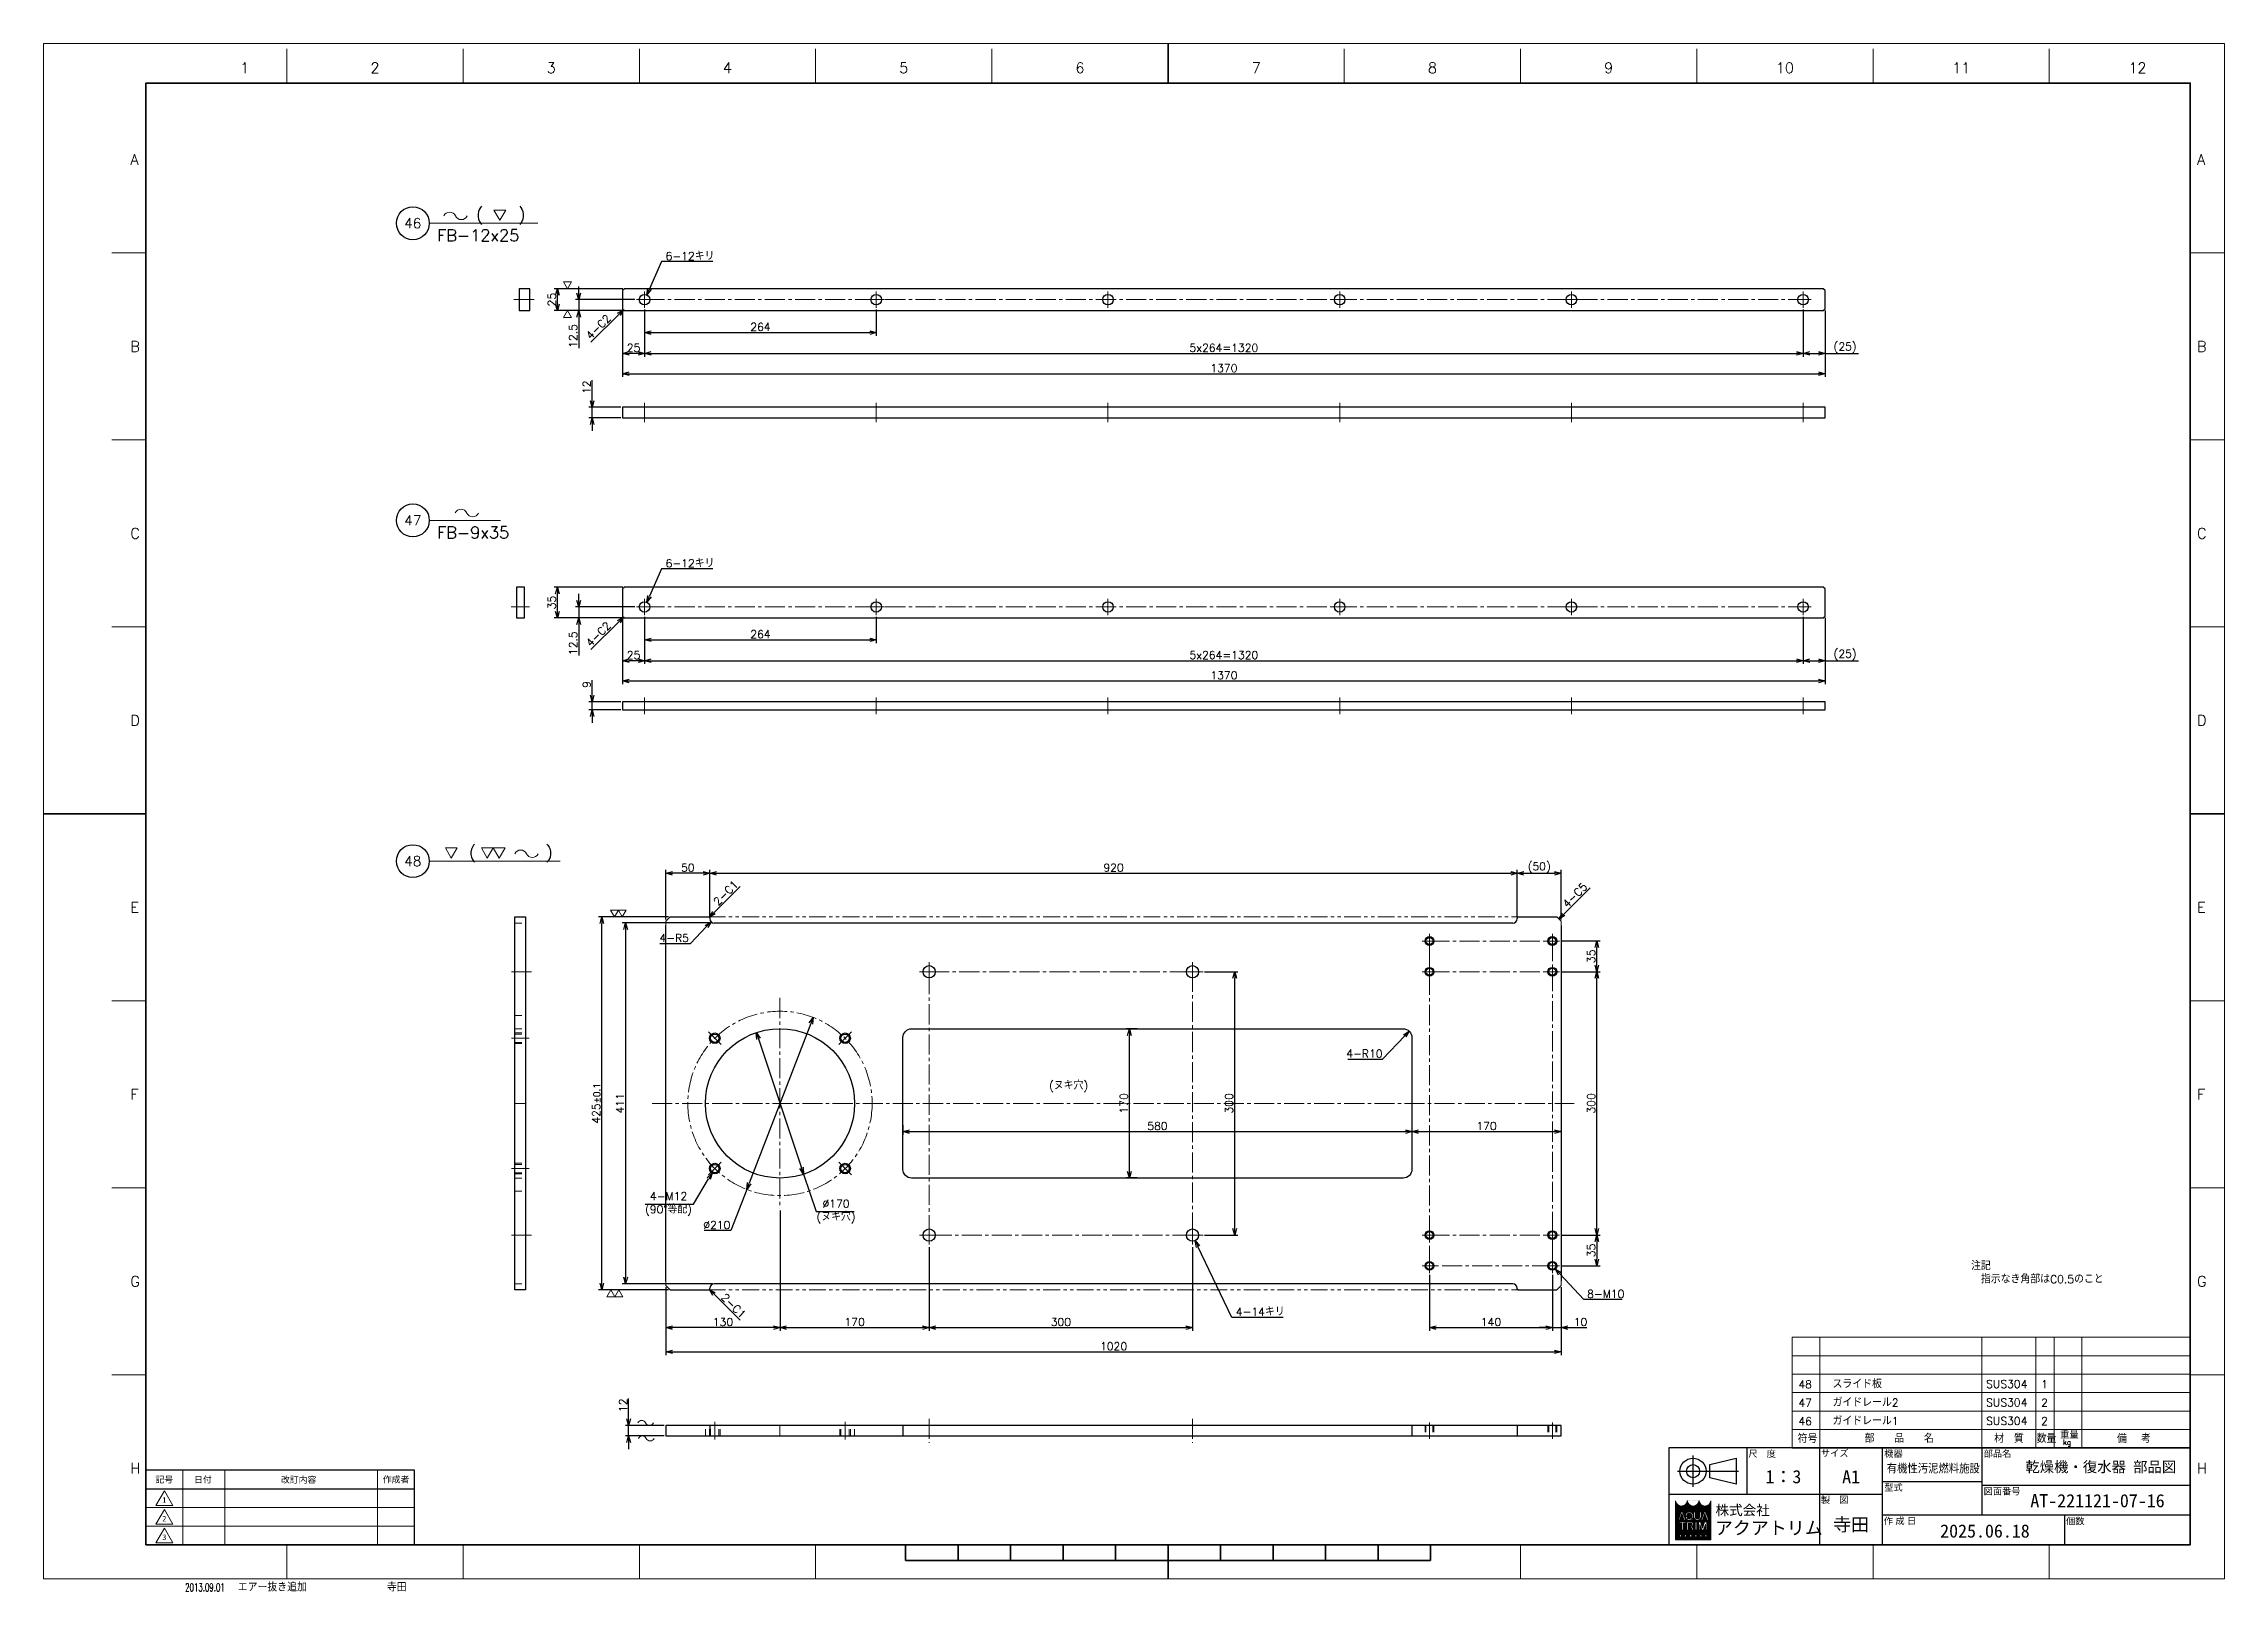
# Model space of a CAD drawing. Header units: millimetres. Extents: x 0 to 2485, y -14 to 1749.
import ezdxf
from ezdxf.entities.mleader import LeaderData, LeaderLine
from ezdxf.enums import TextEntityAlignment as Align
from ezdxf.math import Vec2, Vec3

# ---------------------------------------------------------------- set-up
doc = ezdxf.new("R2010")
doc.units = ezdxf.units.MM
doc.header["$LTSCALE"] = 1.2
doc.header["$PDMODE"] = 99
doc.header["$PDSIZE"] = 1
for name, pattern in [('CENTER2', [28.575, 19.05, -3.175, 3.175, -3.175]), ('HIDDEN', [9.525, 6.35, -3.175]), ('PHANTOM2', [31.75, 15.875, -3.175, 3.175, -3.175, 3.175, -3.175])]:
    doc.linetypes.add(name, pattern=pattern)
for name, color, linetype, lineweight in [('04_HIDDEN', 2, 'HIDDEN', 13), ('05_CENTER', 4, 'CENTER2', 13), ('06_PHANTOM', 2, 'PHANTOM2', 13), ('07_TEXT', 3, 'Continuous', 13), ('08_DIM', 3, 'Continuous', 13), ('90_FRAME', 5, 'Continuous', 35)]:
    doc.layers.add(name, color=color, linetype=linetype, lineweight=lineweight)
doc.layers.add('10_DRAFT', color=8, linetype='Continuous', lineweight=0, plot=False)
doc.layers.add('91_BLANK', color=5, linetype='Continuous', lineweight=0, plot=False)
doc.styles.add('KSS_TXT', font='txt.shx', dxfattribs={"bigfont": 'extfont2.shx'})
doc.styles.add('MS_G', font='MS Gothic.ttf')
doc.styles.get("Standard").update_dxf_attribs({"font": 'txt.shx', "bigfont": 'extfont2.shx'})
doc.styles.add('表題用', font='MS PGothic.ttf')
doc.dimstyles.new('KSS_DIM', dxfattribs={"dimscale": 3, "dimtxt": 3, "dimasz": 2.5, "dimexe": 1.25, "dimexo": 0.625, "dimtad": 1, "dimdsep": 46, "dimtxsty": 'KSS_TXT', "dimblk": 'OPEN30', "dimcen": 0, "dimazin": 2, "dimtfac": 0.75, "dimtmove": 0, "dimatfit": 3, "dimldrblk": 'OPEN30', "dimfxl": 1.25, "dimtolj": 1, "dimarcsym": 0})
doc.dimstyles.new('KSS_DIM$3', dxfattribs={"dimscale": 3, "dimtxt": 3, "dimasz": 2.5, "dimexe": 1.25, "dimexo": 0.625, "dimtad": 1, "dimtih": 1, "dimtoh": 1, "dimdsep": 46, "dimtxsty": 'KSS_TXT', "dimblk": 'OPEN30', "dimcen": 0, "dimazin": 2, "dimtfac": 0.75, "dimtofl": 0, "dimtmove": 0, "dimatfit": 3, "dimldrblk": 'OPEN30', "dimfxl": 1.25, "dimtolj": 1, "dimarcsym": 0})
doc.dimstyles.new('KSS_DIM$4', dxfattribs={"dimscale": 3, "dimtxt": 3, "dimasz": 2.5, "dimexe": 1.25, "dimexo": 0.625, "dimtad": 1, "dimtih": 1, "dimtoh": 1, "dimdsep": 46, "dimtxsty": 'KSS_TXT', "dimblk": 'OPEN30', "dimcen": 0, "dimse1": 1, "dimazin": 2, "dimtfac": 0.75, "dimtofl": 0, "dimtmove": 0, "dimatfit": 3, "dimldrblk": 'OPEN30', "dimfxl": 1.25, "dimtolj": 1, "dimarcsym": 0})

msp = doc.modelspace()

# ---------------------------------------------------------------- texts
at = {"layer": '07_TEXT', "style": 'KSS_TXT'}
for s, p in [('(   )', (492.666, 1547.38)), ('(      )', (484.464, 820.676))]:
    msp.add_text(s, height=13.5, dxfattribs=at).set_placement(p)
at = {"layer": '07_TEXT', "ltscale": 2, "insert": (2195.969, 360.721), "char_height": 9, "attachment_point": 1}
msp.add_mtext_dynamic_manual_height_columns('注記\\P\u3000指示なき角部はC0.5のこと', width=168.86518, gutter_width=15, heights=[0], dxfattribs=at)
at = {"layer": '08_DIM', "style": 'KSS_TXT'}
for s, height, p in [('FB-12x25', 13.5, (448.288, 1523.588)), ('FB-9x35', 13.5, (448.288, 1185.085)), ('(ヌキ穴)', 9, (1145.481, 557.353))]:
    msp.add_text(s, height=height, dxfattribs=at).set_placement(p)
at = {"layer": '90_FRAME', "color": 0, "lineweight": 13, "style": 'KSS_TXT'}
for s, p in [('1', (229.13, 1711.619)), ('2', (377.526, 1711.619)), ('3', (578.326, 1711.619)), ('4', (779.127, 1711.619)), ('5', (979.927, 1711.619)), ('6', (1180.727, 1711.619)), ('7', (1381.527, 1711.619)), ('8', (1582.328, 1711.619)), ('9', (1783.128, 1711.619)), ('10', (1983.928, 1711.619)), ('11', (2184.728, 1711.619)), ('12', (2385.528, 1711.619))]:
    msp.add_text(s, height=12, dxfattribs=at).set_placement(p, align=Align.BOTTOM_CENTER)
for s, p in [('A', (98.872, 1616.764)), ('A', (2453.447, 1616.764)), ('B', (98.872, 1403.772)), ('B', (2453.447, 1403.772)), ('C', (98.872, 1190.78)), ('C', (2453.447, 1190.78)), ('D', (98.872, 977.789)), ('D', (2453.447, 977.789)), ('E', (98.872, 764.797)), ('E', (2453.447, 764.797)), ('F', (98.872, 551.805)), ('F', (2453.447, 551.805)), ('G', (98.872, 338.814)), ('G', (2453.447, 338.814)), ('H', (98.872, 125.822)), ('H', (2453.447, 125.822))]:
    msp.add_text(s, height=12, dxfattribs=at).set_placement(p, align=Align.MIDDLE_LEFT)
at = {"layer": '90_FRAME', "color": 3, "lineweight": 13}
for s, p in [('48', (2007.03, 221.393)), ('1', (2279.749, 221.544)), ('47', (2007.03, 200.393)), ('2', (2279.749, 200.544)), ('46', (2007.03, 179.393)), ('2', (2279.749, 179.544))]:
    msp.add_text(s, height=9, dxfattribs=at).set_placement(p, align=Align.MIDDLE_CENTER)
for s, height, p in [('スライド板', 9, (2038.183, 217.125)), ('SUS304', 9, (2213.158, 217.244)), ('ガイドレール2', 9, (2038.183, 196.125)), ('SUS304', 9, (2213.158, 196.244)), ('ガイドレール1', 9, (2038.183, 175.125)), ('SUS304', 9, (2213.158, 175.244)), ('符号', 9, (1998.466, 154.746)), ('部\u3000\u3000品\u3000\u3000名', 9, (2074.763, 155.072)), ('材\u3000質', 9, (2222.329, 154.964)), ('数量', 9, (2270.759, 154.897)), ('重量', 7.5, (2297.516, 159.805)), ('kg', 6, (2300.831, 152.466)), ('備  考', 9, (2362.298, 154.746)), ('エアー抜き追加', 9, (221.201, -14.399)), ('寺田', 9, (391.111, -14.399))]:
    msp.add_text(s, height=height, dxfattribs=at).set_placement(p)
at = {"layer": '90_FRAME', "color": 0, "style": '表題用'}
for s, p in [('尺\u3000度', (1942.162, 142.384)), ('サイズ', (2024.898, 142.943)), ('機器', (2097.077, 142.507)), ('部品名', (2210.363, 142.507)), ('型式', (2097.077, 103.947)), ('図面番号', (2210.363, 99.704)), ('製\u3000図', (2024.898, 89.907)), ('作 成 日', (2096.559, 65.851)), ('個数', (2304.227, 65.643))]:
    msp.add_text(s, height=7.5, dxfattribs=at).set_placement(p, align=Align.MIDDLE_LEFT)
at = {"layer": '90_FRAME', "color": 0, "style": 'MS_G', "width": 0.9}
msp.add_text('有機性汚泥燃料施設', height=9.6, dxfattribs=at).set_placement((2152.885, 120.963), align=Align.CENTER)
at = {"layer": '90_FRAME', "color": 0, "style": 'MS_G'}
msp.add_text('乾燥機・復水器 部品図', height=12, dxfattribs=at).set_placement((2343.775, 121.394), align=Align.CENTER)
at = {"layer": '90_FRAME', "color": 0, "style": '表題用'}
for s, p in [('記号', (137.538, 112.962)), ('日付', (181.507, 112.962)), ('作成者', (401.538, 112.962))]:
    msp.add_text(s, height=7.2, dxfattribs=at).set_placement(p, align=Align.MIDDLE_CENTER)
at = {"layer": '90_FRAME', "color": 0}
for s, height, style, p in [('改訂内容', 7.2, '表題用', (290.538, 112.962)), ('A1', 15, 'MS_G', (2059.295, 116.144))]:
    msp.add_text(s, height=height, dxfattribs=dict(at, style=style)).set_placement(p, align=Align.MIDDLE)
at = {"layer": '90_FRAME', "color": 0, "lineweight": 13, "style": 'MS_G'}
for s, p in [('1', (137.538, 89.626)), ('3', (137.538, 47.198)), ('2', (137.538, 68.412))]:
    msp.add_text(s, height=6.364, dxfattribs=at).set_placement(p, align=Align.MIDDLE)
at = {"layer": '90_FRAME', "color": 4, "style": 'MS_G'}
msp.add_text('株式会社', height=11.3412, dxfattribs=at).set_placement((1935.767, 78.084), align=Align.MIDDLE_CENTER)
at = {"layer": '90_FRAME', "color": 0, "style": 'MS_G'}
for s, p in [('AT-221121-07-16', (2263.508, 81.386)), ('2025.06.18', (2160.792, 46.86))]:
    msp.add_text(s, height=15, dxfattribs=at).set_placement(p)
at = {"layer": '90_FRAME', "color": 4, "style": 'MS_G'}
msp.add_text('アクアトリム', height=15, dxfattribs=at).set_placement((1904.203, 50.385))
at = {"layer": '90_FRAME', "color": 3, "lineweight": 13, "width": 0.65}
msp.add_text('2013.09.01', height=9, dxfattribs=at).set_placement((161.226, -14.399))
at = {"layer": '90_FRAME', "color": 0, "style": 'MS_G'}
for tag, p in [('1：3', (1982.185, 116.144)), ('寺田', (2059.295, 62.048))]:
    msp.add_attdef(tag, text='', height=15, dxfattribs=at).set_placement(p, align=Align.MIDDLE)

# ---------------------------------------------------------------- blocks, each defined once
blk = doc.blocks.new('AM_BALLOON1')
at = {"transparency": 16777216}
blk.add_circle((0, 0), 5, dxfattribs=at)
blk.add_attdef('B_NUMBER', text='', height=3, dxfattribs=at).set_placement((0, 0), align=Align.MIDDLE_CENTER)
blk = doc.blocks.new('_OPEN')
at = {"color": 0, "linetype": 'ByBlock'}
for p, q in [((-1, 0.17), (0, 0)), ((0, 0), (-1, -0.17)), ((0, 0), (-1, 0))]:
    blk.add_line(p, q, dxfattribs=at)
blk = doc.blocks.new('p1ba05')
for centre, start, end in [((-2.95, 0.29), 24.2276, 155.5758), ((0, 1.62), 204.2276, 335.5758)]:
    blk.add_arc(centre, 1.62, start, end)
blk = doc.blocks.new('M10Tz_1')
at = {"color": 0}
for radius in [5, 4]:
    blk.add_circle((0, 0), radius, dxfattribs=at)
at = {"layer": '05_CENTER'}
for p, q in [((8.3, 0), (-8.3, 0)), ((0, -8.3), (0, 8.3))]:
    blk.add_line(p, q, dxfattribs=at)
blk = doc.blocks.new('_Open30')
at = {"color": 0, "linetype": 'ByBlock', "lineweight": -2}
for p, q in [((-1, 0.27), (0, 0)), ((0, 0), (-1, -0.27)), ((0, 0), (-1, 0))]:
    blk.add_line(p, q, dxfattribs=at)
blk = doc.blocks.new('*D144')
at = {"layer": '08_DIM', "color": 0, "lineweight": -2, "transparency": 16777216}
for p, q in [((684.7, 1445.9), (684.7, 1415.8)), ((948.7, 1445.9), (948.7, 1415.8)), ((692.2, 1419.6), (941.2, 1419.6))]:
    blk.add_line(p, q, dxfattribs=at)
at = {"layer": 'Defpoints', "color": 0, "transparency": 16777216}
for p in [(684.7, 1447.7), (948.7, 1447.7), (948.7, 1419.6)]:
    blk.add_point(p, dxfattribs=at)
at = {"layer": '08_DIM', "color": 0, "lineweight": -2, "transparency": 16777216, "xscale": 7.5, "yscale": 7.5, "zscale": 7.5, "rotation": 180}
blk.add_blockref('_Open30', (684.7, 1419.6), dxfattribs=at)
at = {"layer": '08_DIM', "color": 0, "lineweight": -2, "transparency": 16777216, "xscale": 7.5, "yscale": 7.5, "zscale": 7.5}
blk.add_blockref('_Open30', (948.7, 1419.6), dxfattribs=at)
at = {"layer": '08_DIM', "color": 0, "transparency": 16777216, "insert": (816.7, 1426), "char_height": 9, "attachment_point": 5, "style": 'KSS_TXT'}
blk.add_mtext('\\A1;264', dxfattribs=at)
blk = doc.blocks.new('*D145')
at = {"layer": '08_DIM', "color": 0, "lineweight": -2, "transparency": 16777216}
for p, q in [((684.7, 1445.9), (684.7, 1392.1)), ((2004.7, 1445.9), (2004.7, 1392.1)), ((692.2, 1395.9), (1997.2, 1395.9))]:
    blk.add_line(p, q, dxfattribs=at)
at = {"layer": 'Defpoints', "color": 0, "transparency": 16777216}
for p in [(684.7, 1447.7), (2004.7, 1447.7), (2004.7, 1395.9)]:
    blk.add_point(p, dxfattribs=at)
at = {"layer": '08_DIM', "color": 0, "lineweight": -2, "transparency": 16777216, "xscale": 7.5, "yscale": 7.5, "zscale": 7.5, "rotation": 180}
blk.add_blockref('_Open30', (684.7, 1395.9), dxfattribs=at)
at = {"layer": '08_DIM', "color": 0, "lineweight": -2, "transparency": 16777216, "xscale": 7.5, "yscale": 7.5, "zscale": 7.5}
blk.add_blockref('_Open30', (2004.7, 1395.9), dxfattribs=at)
at = {"layer": '08_DIM', "color": 0, "transparency": 16777216, "insert": (1344.7, 1402.2), "char_height": 9, "attachment_point": 5, "style": 'KSS_TXT'}
blk.add_mtext('\\A1;5x264=1320', dxfattribs=at)
blk = doc.blocks.new('*D146')
at = {"layer": '08_DIM', "color": 0, "lineweight": -2, "transparency": 16777216}
for p, q in [((659.7, 1444.7), (659.7, 1392.1)), ((684.7, 1445.9), (684.7, 1392.1)), ((677.2, 1395.9), (667.2, 1395.9))]:
    blk.add_line(p, q, dxfattribs=at)
at = {"layer": 'Defpoints', "color": 0, "transparency": 16777216}
for p in [(659.7, 1446.6), (684.7, 1447.7), (659.7, 1395.9)]:
    blk.add_point(p, dxfattribs=at)
at = {"layer": '08_DIM', "color": 0, "lineweight": -2, "transparency": 16777216, "xscale": 7.5, "yscale": 7.5, "zscale": 7.5, "rotation": 180}
blk.add_blockref('_Open30', (659.7, 1395.9), dxfattribs=at)
at = {"layer": '08_DIM', "color": 0, "lineweight": -2, "transparency": 16777216, "xscale": 7.5, "yscale": 7.5, "zscale": 7.5}
blk.add_blockref('_Open30', (684.7, 1395.9), dxfattribs=at)
at = {"layer": '08_DIM', "color": 0, "transparency": 16777216, "insert": (672.2, 1402.2), "char_height": 9, "attachment_point": 5, "style": 'KSS_TXT'}
blk.add_mtext('\\A1;25', dxfattribs=at)
blk = doc.blocks.new('*D147')
at = {"layer": '08_DIM', "color": 0, "lineweight": -2, "transparency": 16777216}
for p, q in [((659.7, 1444.7), (659.7, 1369)), ((2029.7, 1444.7), (2029.7, 1369)), ((667.2, 1372.7), (2022.2, 1372.7))]:
    blk.add_line(p, q, dxfattribs=at)
at = {"layer": 'Defpoints', "color": 0, "transparency": 16777216}
for p in [(659.7, 1446.6), (2029.7, 1446.6), (2029.7, 1372.7)]:
    blk.add_point(p, dxfattribs=at)
at = {"layer": '08_DIM', "color": 0, "lineweight": -2, "transparency": 16777216, "xscale": 7.5, "yscale": 7.5, "zscale": 7.5, "rotation": 180}
blk.add_blockref('_Open30', (659.7, 1372.7), dxfattribs=at)
at = {"layer": '08_DIM', "color": 0, "lineweight": -2, "transparency": 16777216, "xscale": 7.5, "yscale": 7.5, "zscale": 7.5}
blk.add_blockref('_Open30', (2029.7, 1372.7), dxfattribs=at)
at = {"layer": '08_DIM', "color": 0, "transparency": 16777216, "insert": (1344.7, 1379.1), "char_height": 9, "attachment_point": 5, "style": 'KSS_TXT'}
blk.add_mtext('\\A1;1370', dxfattribs=at)
blk = doc.blocks.new('*D148')
at = {"layer": '08_DIM', "color": 0, "lineweight": -2, "transparency": 16777216}
for p, q in [((609.7, 1464.6), (609.7, 1472.1)), ((673.4, 1457.1), (606, 1457.1)), ((659.8, 1444.6), (606, 1444.6)), ((609.7, 1457.1), (609.7, 1444.6)), ((609.7, 1437.1), (609.7, 1401.8))]:
    blk.add_line(p, q, dxfattribs=at)
at = {"layer": 'Defpoints', "color": 0, "transparency": 16777216}
for p in [(609.7, 1444.6), (661.7, 1444.6), (675.3, 1457.1)]:
    blk.add_point(p, dxfattribs=at)
at = {"layer": '08_DIM', "color": 0, "lineweight": -2, "transparency": 16777216, "xscale": 7.5, "yscale": 7.5, "zscale": 7.5}
for p, rotation in [((609.7, 1457.1), 270), ((609.7, 1444.6), 90)]:
    blk.add_blockref('_Open30', p, dxfattribs=dict(at, rotation=rotation))
at = {"layer": '08_DIM', "color": 0, "transparency": 16777216, "insert": (603.3, 1415.7), "char_height": 9, "attachment_point": 5, "rotation": 90, "style": 'KSS_TXT'}
blk.add_mtext('\\A1;12.5', dxfattribs=at)
blk = doc.blocks.new('*D149')
at = {"layer": '08_DIM', "color": 0, "lineweight": -2, "transparency": 16777216}
for p, q in [((659.8, 1469.6), (581.6, 1469.6)), ((659.8, 1444.6), (581.6, 1444.6)), ((585.4, 1452.1), (585.4, 1462.1))]:
    blk.add_line(p, q, dxfattribs=at)
at = {"layer": 'Defpoints', "color": 0, "transparency": 16777216}
for p in [(585.4, 1469.6), (661.7, 1469.6), (661.7, 1444.6)]:
    blk.add_point(p, dxfattribs=at)
at = {"layer": '08_DIM', "color": 0, "lineweight": -2, "transparency": 16777216, "xscale": 7.5, "yscale": 7.5, "zscale": 7.5}
for p, rotation in [((585.4, 1469.6), 90), ((585.4, 1444.6), 270)]:
    blk.add_blockref('_Open30', p, dxfattribs=dict(at, rotation=rotation))
at = {"layer": '08_DIM', "color": 0, "transparency": 16777216, "insert": (579, 1457.1), "char_height": 9, "attachment_point": 5, "rotation": 90, "style": 'KSS_TXT'}
blk.add_mtext('\\A1;25', dxfattribs=at)
blk = doc.blocks.new('*D150')
at = {"layer": '08_DIM', "color": 0, "lineweight": -2, "transparency": 16777216}
for p, q in [((704.1, 1500.4), (690.2, 1469.4)), ((762.6, 1500.4), (704.1, 1500.4))]:
    blk.add_line(p, q, dxfattribs=at)
at = {"layer": 'Defpoints', "color": 0, "transparency": 16777216}
for p in [(682.2, 1451.6), (687.1, 1462.6)]:
    blk.add_point(p, dxfattribs=at)
at = {"layer": '08_DIM', "color": 0, "lineweight": -2, "transparency": 16777216, "xscale": 7.5, "yscale": 7.5, "zscale": 7.5, "rotation": 245.8424798890187}
blk.add_blockref('_Open30', (687.1, 1462.6), dxfattribs=at)
at = {"layer": '08_DIM', "color": 0, "transparency": 16777216, "insert": (736.5, 1506.7), "char_height": 9, "attachment_point": 5, "style": 'KSS_TXT'}
blk.add_mtext('\\A1;6-12キリ', dxfattribs=at)
blk = doc.blocks.new('*D151')
at = {"layer": '08_DIM', "color": 0, "lineweight": -2, "transparency": 16777216}
blk.add_line((655.4, 1440.3), (623.6, 1408.6), dxfattribs=at)
at = {"layer": 'Defpoints', "color": 0, "transparency": 16777216}
for p in [(660.7, 1445.6), (612.6, 1397.5), (612.6, 1397.5)]:
    blk.add_point(p, dxfattribs=at)
at = {"layer": '08_DIM', "color": 0, "lineweight": -2, "transparency": 16777216, "xscale": 7.5, "yscale": 7.5, "zscale": 7.5, "rotation": 45}
blk.add_blockref('_Open30', (660.7, 1445.6), dxfattribs=at)
at = {"layer": '08_DIM', "color": 0, "transparency": 16777216, "insert": (632.1, 1426.1), "char_height": 9, "attachment_point": 5, "rotation": 45, "style": 'KSS_TXT'}
blk.add_mtext('\\A1;4-C2', dxfattribs=at)
blk = doc.blocks.new('*D152')
at = {"layer": '08_DIM', "color": 0, "lineweight": -2, "transparency": 16777216}
for p, q in [((625, 1342), (625, 1365.3)), ((657.8, 1334.5), (621.3, 1334.5)), ((657.8, 1322.5), (621.3, 1322.5)), ((625, 1322.5), (625, 1334.5)), ((625, 1315), (625, 1307.5))]:
    blk.add_line(p, q, dxfattribs=at)
at = {"layer": 'Defpoints', "color": 0, "transparency": 16777216}
for p in [(625, 1334.5), (659.7, 1334.5), (659.7, 1322.5)]:
    blk.add_point(p, dxfattribs=at)
at = {"layer": '08_DIM', "color": 0, "lineweight": -2, "transparency": 16777216, "xscale": 7.5, "yscale": 7.5, "zscale": 7.5}
for p, rotation in [((625, 1334.5), 270), ((625, 1322.5), 90)]:
    blk.add_blockref('_Open30', p, dxfattribs=dict(at, rotation=rotation))
at = {"layer": '08_DIM', "color": 0, "transparency": 16777216, "insert": (618.7, 1357.4), "char_height": 9, "attachment_point": 5, "rotation": 90, "style": 'KSS_TXT'}
blk.add_mtext('\\A1;12', dxfattribs=at)
blk = doc.blocks.new('*D153')
at = {"layer": '08_DIM', "color": 0, "lineweight": -2, "transparency": 16777216}
for p, q in [((684.7, 1095.8), (684.7, 1065.8)), ((948.7, 1095.8), (948.7, 1065.8)), ((692.2, 1069.5), (941.2, 1069.5))]:
    blk.add_line(p, q, dxfattribs=at)
at = {"layer": 'Defpoints', "color": 0, "transparency": 16777216}
for p in [(684.7, 1097.7), (948.7, 1097.7), (948.7, 1069.5)]:
    blk.add_point(p, dxfattribs=at)
at = {"layer": '08_DIM', "color": 0, "lineweight": -2, "transparency": 16777216, "xscale": 7.5, "yscale": 7.5, "zscale": 7.5, "rotation": 180}
blk.add_blockref('_Open30', (684.7, 1069.5), dxfattribs=at)
at = {"layer": '08_DIM', "color": 0, "lineweight": -2, "transparency": 16777216, "xscale": 7.5, "yscale": 7.5, "zscale": 7.5}
blk.add_blockref('_Open30', (948.7, 1069.5), dxfattribs=at)
at = {"layer": '08_DIM', "color": 0, "transparency": 16777216, "insert": (816.7, 1075.9), "char_height": 9, "attachment_point": 5, "style": 'KSS_TXT'}
blk.add_mtext('\\A1;264', dxfattribs=at)
blk = doc.blocks.new('*D154')
at = {"layer": '08_DIM', "color": 0, "lineweight": -2, "transparency": 16777216}
for p, q in [((684.7, 1095.8), (684.7, 1042.1)), ((2004.7, 1095.8), (2004.7, 1042.1)), ((692.2, 1045.8), (1997.2, 1045.8))]:
    blk.add_line(p, q, dxfattribs=at)
at = {"layer": 'Defpoints', "color": 0, "transparency": 16777216}
for p in [(684.7, 1097.7), (2004.7, 1097.7), (2004.7, 1045.8)]:
    blk.add_point(p, dxfattribs=at)
at = {"layer": '08_DIM', "color": 0, "lineweight": -2, "transparency": 16777216, "xscale": 7.5, "yscale": 7.5, "zscale": 7.5, "rotation": 180}
blk.add_blockref('_Open30', (684.7, 1045.8), dxfattribs=at)
at = {"layer": '08_DIM', "color": 0, "lineweight": -2, "transparency": 16777216, "xscale": 7.5, "yscale": 7.5, "zscale": 7.5}
blk.add_blockref('_Open30', (2004.7, 1045.8), dxfattribs=at)
at = {"layer": '08_DIM', "color": 0, "transparency": 16777216, "insert": (1344.7, 1052.2), "char_height": 9, "attachment_point": 5, "style": 'KSS_TXT'}
blk.add_mtext('\\A1;5x264=1320', dxfattribs=at)
blk = doc.blocks.new('*D155')
at = {"layer": '08_DIM', "color": 0, "lineweight": -2, "transparency": 16777216}
for p, q in [((659.7, 1094.7), (659.7, 1042.1)), ((684.7, 1095.8), (684.7, 1042.1)), ((677.2, 1045.8), (667.2, 1045.8))]:
    blk.add_line(p, q, dxfattribs=at)
at = {"layer": 'Defpoints', "color": 0, "transparency": 16777216}
for p in [(659.7, 1096.5), (684.7, 1097.7), (659.7, 1045.8)]:
    blk.add_point(p, dxfattribs=at)
at = {"layer": '08_DIM', "color": 0, "lineweight": -2, "transparency": 16777216, "xscale": 7.5, "yscale": 7.5, "zscale": 7.5, "rotation": 180}
blk.add_blockref('_Open30', (659.7, 1045.8), dxfattribs=at)
at = {"layer": '08_DIM', "color": 0, "lineweight": -2, "transparency": 16777216, "xscale": 7.5, "yscale": 7.5, "zscale": 7.5}
blk.add_blockref('_Open30', (684.7, 1045.8), dxfattribs=at)
at = {"layer": '08_DIM', "color": 0, "transparency": 16777216, "insert": (672.2, 1052.2), "char_height": 9, "attachment_point": 5, "style": 'KSS_TXT'}
blk.add_mtext('\\A1;25', dxfattribs=at)
blk = doc.blocks.new('*D156')
at = {"layer": '08_DIM', "color": 0, "lineweight": -2, "transparency": 16777216}
for p, q in [((659.7, 1094.7), (659.7, 1018.9)), ((2029.7, 1094.7), (2029.7, 1018.9)), ((667.2, 1022.7), (2022.2, 1022.7))]:
    blk.add_line(p, q, dxfattribs=at)
at = {"layer": 'Defpoints', "color": 0, "transparency": 16777216}
for p in [(659.7, 1096.5), (2029.7, 1096.5), (2029.7, 1022.7)]:
    blk.add_point(p, dxfattribs=at)
at = {"layer": '08_DIM', "color": 0, "lineweight": -2, "transparency": 16777216, "xscale": 7.5, "yscale": 7.5, "zscale": 7.5, "rotation": 180}
blk.add_blockref('_Open30', (659.7, 1022.7), dxfattribs=at)
at = {"layer": '08_DIM', "color": 0, "lineweight": -2, "transparency": 16777216, "xscale": 7.5, "yscale": 7.5, "zscale": 7.5}
blk.add_blockref('_Open30', (2029.7, 1022.7), dxfattribs=at)
at = {"layer": '08_DIM', "color": 0, "transparency": 16777216, "insert": (1344.7, 1029.1), "char_height": 9, "attachment_point": 5, "style": 'KSS_TXT'}
blk.add_mtext('\\A1;1370', dxfattribs=at)
blk = doc.blocks.new('*D157')
at = {"layer": '08_DIM', "color": 0, "lineweight": -2, "transparency": 16777216}
for p, q in [((609.7, 1114.5), (609.7, 1122)), ((673.4, 1107), (606, 1107)), ((659.8, 1094.5), (606, 1094.5)), ((609.7, 1107), (609.7, 1094.5)), ((609.7, 1087), (609.7, 1051.8))]:
    blk.add_line(p, q, dxfattribs=at)
at = {"layer": 'Defpoints', "color": 0, "transparency": 16777216}
for p in [(609.7, 1094.5), (661.7, 1094.5), (675.3, 1107)]:
    blk.add_point(p, dxfattribs=at)
at = {"layer": '08_DIM', "color": 0, "lineweight": -2, "transparency": 16777216, "xscale": 7.5, "yscale": 7.5, "zscale": 7.5}
for p, rotation in [((609.7, 1107), 270), ((609.7, 1094.5), 90)]:
    blk.add_blockref('_Open30', p, dxfattribs=dict(at, rotation=rotation))
at = {"layer": '08_DIM', "color": 0, "transparency": 16777216, "insert": (603.3, 1065.7), "char_height": 9, "attachment_point": 5, "rotation": 90, "style": 'KSS_TXT'}
blk.add_mtext('\\A1;12.5', dxfattribs=at)
blk = doc.blocks.new('*D158')
at = {"layer": '08_DIM', "color": 0, "lineweight": -2, "transparency": 16777216}
for p, q in [((659.8, 1129.5), (581.6, 1129.5)), ((585.4, 1102), (585.4, 1122)), ((659.8, 1094.5), (581.6, 1094.5))]:
    blk.add_line(p, q, dxfattribs=at)
at = {"layer": 'Defpoints', "color": 0, "transparency": 16777216}
for p in [(585.4, 1129.5), (661.7, 1129.5), (661.7, 1094.5)]:
    blk.add_point(p, dxfattribs=at)
at = {"layer": '08_DIM', "color": 0, "lineweight": -2, "transparency": 16777216, "xscale": 7.5, "yscale": 7.5, "zscale": 7.5}
for p, rotation in [((585.4, 1129.5), 90), ((585.4, 1094.5), 270)]:
    blk.add_blockref('_Open30', p, dxfattribs=dict(at, rotation=rotation))
at = {"layer": '08_DIM', "color": 0, "transparency": 16777216, "insert": (579, 1112), "char_height": 9, "attachment_point": 5, "rotation": 90, "style": 'KSS_TXT'}
blk.add_mtext('\\A1;35', dxfattribs=at)
blk = doc.blocks.new('*D159')
at = {"layer": '08_DIM', "color": 0, "lineweight": -2, "transparency": 16777216}
for p, q in [((704.1, 1150.3), (690.2, 1119.4)), ((762.6, 1150.3), (704.1, 1150.3))]:
    blk.add_line(p, q, dxfattribs=at)
at = {"layer": 'Defpoints', "color": 0, "transparency": 16777216}
for p in [(682.2, 1101.6), (687.1, 1112.5)]:
    blk.add_point(p, dxfattribs=at)
at = {"layer": '08_DIM', "color": 0, "lineweight": -2, "transparency": 16777216, "xscale": 7.5, "yscale": 7.5, "zscale": 7.5, "rotation": 245.8424798890187}
blk.add_blockref('_Open30', (687.1, 1112.5), dxfattribs=at)
at = {"layer": '08_DIM', "color": 0, "transparency": 16777216, "insert": (736.5, 1156.7), "char_height": 9, "attachment_point": 5, "style": 'KSS_TXT'}
blk.add_mtext('\\A1;6-12キリ', dxfattribs=at)
blk = doc.blocks.new('*D160')
at = {"layer": '08_DIM', "color": 0, "lineweight": -2, "transparency": 16777216}
blk.add_line((655.4, 1090.2), (623.6, 1058.5), dxfattribs=at)
at = {"layer": 'Defpoints', "color": 0, "transparency": 16777216}
for p in [(660.7, 1095.5), (612.6, 1047.5), (612.6, 1047.5)]:
    blk.add_point(p, dxfattribs=at)
at = {"layer": '08_DIM', "color": 0, "lineweight": -2, "transparency": 16777216, "xscale": 7.5, "yscale": 7.5, "zscale": 7.5, "rotation": 44.9999999999999}
blk.add_blockref('_Open30', (660.7, 1095.5), dxfattribs=at)
at = {"layer": '08_DIM', "color": 0, "transparency": 16777216, "insert": (632.1, 1076), "char_height": 9, "attachment_point": 5, "rotation": 45, "style": 'KSS_TXT'}
blk.add_mtext('\\A1;4-C2', dxfattribs=at)
blk = doc.blocks.new('*D161')
at = {"layer": '08_DIM', "color": 0, "lineweight": -2, "transparency": 16777216}
for p, q in [((625, 1006.4), (625, 1023.7)), ((657.8, 998.9), (621.3, 998.9)), ((625, 989.9), (625, 998.9)), ((657.8, 989.9), (621.3, 989.9)), ((625, 982.4), (625, 974.9))]:
    blk.add_line(p, q, dxfattribs=at)
at = {"layer": 'Defpoints', "color": 0, "transparency": 16777216}
for p in [(625, 998.9), (659.7, 998.9), (659.7, 989.9)]:
    blk.add_point(p, dxfattribs=at)
at = {"layer": '08_DIM', "color": 0, "lineweight": -2, "transparency": 16777216, "xscale": 7.5, "yscale": 7.5, "zscale": 7.5}
for p, rotation in [((625, 998.9), 270), ((625, 989.9), 90)]:
    blk.add_blockref('_Open30', p, dxfattribs=dict(at, rotation=rotation))
at = {"layer": '08_DIM', "color": 0, "transparency": 16777216, "insert": (618.7, 1018.8), "char_height": 9, "attachment_point": 5, "rotation": 90, "style": 'KSS_TXT'}
blk.add_mtext('\\A1;9', dxfattribs=at)
blk = doc.blocks.new('*D162')
at = {"layer": '08_DIM', "color": 0, "lineweight": -2, "transparency": 16777216}
for p, q in [((762.1, 747), (659.3, 747)), ((663.1, 739.5), (663.1, 343.5)), ((762.1, 336), (659.3, 336))]:
    blk.add_line(p, q, dxfattribs=at)
at = {"layer": 'Defpoints', "color": 0, "transparency": 16777216}
for p in [(764, 747), (663.1, 336), (764, 336)]:
    blk.add_point(p, dxfattribs=at)
at = {"layer": '08_DIM', "color": 0, "lineweight": -2, "transparency": 16777216, "xscale": 7.5, "yscale": 7.5, "zscale": 7.5}
for p, rotation in [((663.1, 747), 90), ((663.1, 336), 270)]:
    blk.add_blockref('_Open30', p, dxfattribs=dict(at, rotation=rotation))
at = {"layer": '08_DIM', "color": 0, "transparency": 16777216, "insert": (656.7, 541.5), "char_height": 9, "attachment_point": 5, "rotation": 90, "style": 'KSS_TXT'}
blk.add_mtext('\\A1;411', dxfattribs=at)
blk = doc.blocks.new('*D163')
at = {"layer": '08_DIM', "color": 0, "lineweight": -2, "transparency": 16777216}
for p, q in [((712.1, 754), (632.3, 754)), ((636, 336.5), (636, 746.5)), ((712.1, 329), (632.3, 329))]:
    blk.add_line(p, q, dxfattribs=at)
at = {"layer": 'Defpoints', "color": 0, "transparency": 16777216}
for p in [(636, 754), (714, 754), (714, 329)]:
    blk.add_point(p, dxfattribs=at)
at = {"layer": '08_DIM', "color": 0, "lineweight": -2, "transparency": 16777216, "xscale": 7.5, "yscale": 7.5, "zscale": 7.5}
for p, rotation in [((636, 754), 90), ((636, 329), 270)]:
    blk.add_blockref('_Open30', p, dxfattribs=dict(at, rotation=rotation))
at = {"layer": '08_DIM', "color": 0, "transparency": 16777216, "insert": (629.6, 541.5), "char_height": 9, "attachment_point": 5, "rotation": 90, "style": 'KSS_TXT'}
blk.add_mtext('425{\\H7.500000;±0.1}', dxfattribs=at)
blk = doc.blocks.new('*D164')
at = {"layer": '08_DIM', "color": 0, "lineweight": -2, "transparency": 16777216}
for p, q in [((1245.8, 626.5), (1233.4, 626.5)), ((1237.1, 464), (1237.1, 619)), ((1245.8, 456.5), (1233.4, 456.5))]:
    blk.add_line(p, q, dxfattribs=at)
at = {"layer": 'Defpoints', "color": 0, "transparency": 16777216}
for p in [(1237.1, 626.5), (1247.6, 626.5), (1247.6, 456.5)]:
    blk.add_point(p, dxfattribs=at)
at = {"layer": '08_DIM', "color": 0, "lineweight": -2, "transparency": 16777216, "xscale": 7.5, "yscale": 7.5, "zscale": 7.5}
for p, rotation in [((1237.1, 626.5), 90), ((1237.1, 456.5), 270)]:
    blk.add_blockref('_Open30', p, dxfattribs=dict(at, rotation=rotation))
at = {"layer": '08_DIM', "color": 0, "transparency": 16777216, "insert": (1230.7, 541.5), "char_height": 9, "attachment_point": 5, "rotation": 90, "style": 'KSS_TXT'}
blk.add_mtext('\\A1;170', dxfattribs=at)
blk = doc.blocks.new('*D165')
at = {"layer": '08_DIM', "color": 0, "lineweight": -2, "transparency": 16777216}
for p, q in [((979, 516.6), (979, 505.6)), ((986.5, 509.3), (1551.5, 509.3)), ((1559, 516.6), (1559, 505.6))]:
    blk.add_line(p, q, dxfattribs=at)
at = {"layer": 'Defpoints', "color": 0, "transparency": 16777216}
for p in [(979, 518.4), (1559, 518.4), (1559, 509.3)]:
    blk.add_point(p, dxfattribs=at)
at = {"layer": '08_DIM', "color": 0, "lineweight": -2, "transparency": 16777216, "xscale": 7.5, "yscale": 7.5, "zscale": 7.5, "rotation": 180}
blk.add_blockref('_Open30', (979, 509.3), dxfattribs=at)
at = {"layer": '08_DIM', "color": 0, "lineweight": -2, "transparency": 16777216, "xscale": 7.5, "yscale": 7.5, "zscale": 7.5}
blk.add_blockref('_Open30', (1559, 509.3), dxfattribs=at)
at = {"layer": '08_DIM', "color": 0, "transparency": 16777216, "insert": (1269, 515.7), "char_height": 9, "attachment_point": 5, "style": 'KSS_TXT'}
blk.add_mtext('\\A1;580', dxfattribs=at)
blk = doc.blocks.new('*D166')
at = {"layer": '08_DIM', "color": 0, "lineweight": -2, "transparency": 16777216}
for p, q in [((1559, 516.6), (1559, 505.6)), ((1566.5, 509.3), (1721.5, 509.3)), ((1729, 516.1), (1729, 505.6))]:
    blk.add_line(p, q, dxfattribs=at)
at = {"layer": 'Defpoints', "color": 0, "transparency": 16777216}
for p in [(1559, 518.4), (1729, 517.9), (1729, 509.3)]:
    blk.add_point(p, dxfattribs=at)
at = {"layer": '08_DIM', "color": 0, "lineweight": -2, "transparency": 16777216, "xscale": 7.5, "yscale": 7.5, "zscale": 7.5, "rotation": 180}
blk.add_blockref('_Open30', (1559, 509.3), dxfattribs=at)
at = {"layer": '08_DIM', "color": 0, "lineweight": -2, "transparency": 16777216, "xscale": 7.5, "yscale": 7.5, "zscale": 7.5}
blk.add_blockref('_Open30', (1729, 509.3), dxfattribs=at)
at = {"layer": '08_DIM', "color": 0, "transparency": 16777216, "insert": (1644, 515.7), "char_height": 9, "attachment_point": 5, "style": 'KSS_TXT'}
blk.add_mtext('\\A1;170', dxfattribs=at)
blk = doc.blocks.new('*D167')
at = {"layer": '08_DIM', "color": 0, "lineweight": -2, "transparency": 16777216}
for p, q in [((1525.4, 591.8), (1550.7, 618.3)), ((1486, 591.8), (1525.4, 591.8))]:
    blk.add_line(p, q, dxfattribs=at)
at = {"layer": 'Defpoints', "color": 0, "transparency": 16777216}
for p in [(1542, 609.2), (1549, 616.5)]:
    blk.add_point(p, dxfattribs=at)
at = {"layer": '08_DIM', "color": 0, "lineweight": -2, "transparency": 16777216, "xscale": 7.5, "yscale": 7.5, "zscale": 7.5, "rotation": 46.30894129654752}
blk.add_blockref('_Open30', (1555.9, 623.7), dxfattribs=at)
at = {"layer": '08_DIM', "color": 0, "transparency": 16777216, "insert": (1504.8, 598.2), "char_height": 9, "attachment_point": 5, "style": 'KSS_TXT'}
blk.add_mtext('\\A1;4-R10', dxfattribs=at)
blk = doc.blocks.new('*D168')
at = {"layer": '08_DIM', "color": 0, "lineweight": -2, "transparency": 16777216}
for p, q in [((709, 750.8), (709, 807.4)), ((751.5, 803.6), (716.5, 803.6)), ((759, 754.8), (759, 807.4))]:
    blk.add_line(p, q, dxfattribs=at)
at = {"layer": 'Defpoints', "color": 0, "transparency": 16777216}
for p in [(709, 803.6), (709, 749), (759, 753)]:
    blk.add_point(p, dxfattribs=at)
at = {"layer": '08_DIM', "color": 0, "lineweight": -2, "transparency": 16777216, "xscale": 7.5, "yscale": 7.5, "zscale": 7.5, "rotation": 180}
blk.add_blockref('_Open30', (709, 803.6), dxfattribs=at)
at = {"layer": '08_DIM', "color": 0, "lineweight": -2, "transparency": 16777216, "xscale": 7.5, "yscale": 7.5, "zscale": 7.5}
blk.add_blockref('_Open30', (759, 803.6), dxfattribs=at)
at = {"layer": '08_DIM', "color": 0, "transparency": 16777216, "insert": (734, 810), "char_height": 9, "attachment_point": 5, "style": 'KSS_TXT'}
blk.add_mtext('\\A1;50', dxfattribs=at)
blk = doc.blocks.new('*D169')
at = {"layer": '08_DIM', "color": 0, "lineweight": -2, "transparency": 16777216}
for p, q in [((759, 754.8), (759, 807.4)), ((766.5, 803.6), (1671.5, 803.6)), ((1679, 754.8), (1679, 807.4))]:
    blk.add_line(p, q, dxfattribs=at)
at = {"layer": 'Defpoints', "color": 0, "transparency": 16777216}
for p in [(1679, 803.6), (759, 753), (1679, 753)]:
    blk.add_point(p, dxfattribs=at)
at = {"layer": '08_DIM', "color": 0, "lineweight": -2, "transparency": 16777216, "xscale": 7.5, "yscale": 7.5, "zscale": 7.5, "rotation": 180}
blk.add_blockref('_Open30', (759, 803.6), dxfattribs=at)
at = {"layer": '08_DIM', "color": 0, "lineweight": -2, "transparency": 16777216, "xscale": 7.5, "yscale": 7.5, "zscale": 7.5}
blk.add_blockref('_Open30', (1679, 803.6), dxfattribs=at)
at = {"layer": '08_DIM', "color": 0, "transparency": 16777216, "insert": (1219, 810), "char_height": 9, "attachment_point": 5, "style": 'KSS_TXT'}
blk.add_mtext('\\A1;920', dxfattribs=at)
blk = doc.blocks.new('*D170')
at = {"layer": '08_DIM', "color": 0, "lineweight": -2, "transparency": 16777216}
for p, q in [((1679, 754.8), (1679, 807.4)), ((1686.5, 803.6), (1721.5, 803.6)), ((1729, 750.8), (1729, 807.4))]:
    blk.add_line(p, q, dxfattribs=at)
at = {"layer": 'Defpoints', "color": 0, "transparency": 16777216}
for p in [(1729, 803.6), (1679, 753), (1729, 749)]:
    blk.add_point(p, dxfattribs=at)
at = {"layer": '08_DIM', "color": 0, "lineweight": -2, "transparency": 16777216, "xscale": 7.5, "yscale": 7.5, "zscale": 7.5, "rotation": 180}
blk.add_blockref('_Open30', (1679, 803.6), dxfattribs=at)
at = {"layer": '08_DIM', "color": 0, "lineweight": -2, "transparency": 16777216, "xscale": 7.5, "yscale": 7.5, "zscale": 7.5}
blk.add_blockref('_Open30', (1729, 803.6), dxfattribs=at)
at = {"layer": '08_DIM', "color": 0, "transparency": 16777216, "insert": (1704, 810), "char_height": 9, "attachment_point": 5, "style": 'KSS_TXT'}
blk.add_mtext('\\A1;(50)', dxfattribs=at)
blk = doc.blocks.new('*D171')
at = {"layer": '08_DIM', "color": 0, "lineweight": -2, "transparency": 16777216}
for p, q in [((839, 419.5), (839, 282.3)), ((709, 332.1), (709, 282.3)), ((831.5, 286), (716.5, 286))]:
    blk.add_line(p, q, dxfattribs=at)
at = {"layer": 'Defpoints', "color": 0, "transparency": 16777216}
for p in [(839, 421.3), (709, 334), (709, 286)]:
    blk.add_point(p, dxfattribs=at)
at = {"layer": '08_DIM', "color": 0, "lineweight": -2, "transparency": 16777216, "xscale": 7.5, "yscale": 7.5, "zscale": 7.5, "rotation": 180}
blk.add_blockref('_Open30', (709, 286), dxfattribs=at)
at = {"layer": '08_DIM', "color": 0, "lineweight": -2, "transparency": 16777216, "xscale": 7.5, "yscale": 7.5, "zscale": 7.5}
blk.add_blockref('_Open30', (839, 286), dxfattribs=at)
at = {"layer": '08_DIM', "color": 0, "transparency": 16777216, "insert": (774, 292.4), "char_height": 9, "attachment_point": 5, "style": 'KSS_TXT'}
blk.add_mtext('\\A1;130', dxfattribs=at)
blk = doc.blocks.new('*D172')
at = {"layer": '08_DIM', "color": 0, "lineweight": -2, "transparency": 16777216}
for p, q in [((839, 419.5), (839, 282.3)), ((1009, 377.6), (1009, 282.3)), ((846.5, 286), (1001.5, 286))]:
    blk.add_line(p, q, dxfattribs=at)
at = {"layer": 'Defpoints', "color": 0, "transparency": 16777216}
for p in [(839, 421.3), (1009, 379.5), (1009, 286)]:
    blk.add_point(p, dxfattribs=at)
at = {"layer": '08_DIM', "color": 0, "lineweight": -2, "transparency": 16777216, "xscale": 7.5, "yscale": 7.5, "zscale": 7.5, "rotation": 180}
blk.add_blockref('_Open30', (839, 286), dxfattribs=at)
at = {"layer": '08_DIM', "color": 0, "lineweight": -2, "transparency": 16777216, "xscale": 7.5, "yscale": 7.5, "zscale": 7.5}
blk.add_blockref('_Open30', (1009, 286), dxfattribs=at)
at = {"layer": '08_DIM', "color": 0, "transparency": 16777216, "insert": (924, 292.4), "char_height": 9, "attachment_point": 5, "style": 'KSS_TXT'}
blk.add_mtext('\\A1;170', dxfattribs=at)
blk = doc.blocks.new('*D173')
at = {"layer": '08_DIM', "color": 0, "lineweight": -2, "transparency": 16777216}
for p, q in [((1009, 377.6), (1009, 282.3)), ((1309, 377.6), (1309, 282.3)), ((1016.5, 286), (1301.5, 286))]:
    blk.add_line(p, q, dxfattribs=at)
at = {"layer": 'Defpoints', "color": 0, "transparency": 16777216}
for p in [(1009, 379.5), (1309, 379.5), (1309, 286)]:
    blk.add_point(p, dxfattribs=at)
at = {"layer": '08_DIM', "color": 0, "lineweight": -2, "transparency": 16777216, "xscale": 7.5, "yscale": 7.5, "zscale": 7.5, "rotation": 180}
blk.add_blockref('_Open30', (1009, 286), dxfattribs=at)
at = {"layer": '08_DIM', "color": 0, "lineweight": -2, "transparency": 16777216, "xscale": 7.5, "yscale": 7.5, "zscale": 7.5}
blk.add_blockref('_Open30', (1309, 286), dxfattribs=at)
at = {"layer": '08_DIM', "color": 0, "transparency": 16777216, "insert": (1159, 292.4), "char_height": 9, "attachment_point": 5, "style": 'KSS_TXT'}
blk.add_mtext('\\A1;300', dxfattribs=at)
blk = doc.blocks.new('*D174')
at = {"layer": '08_DIM', "color": 0, "lineweight": -2, "transparency": 16777216}
for p, q in [((709, 332.1), (709, 254.7)), ((1729, 332.1), (1729, 254.7)), ((716.5, 258.4), (1721.5, 258.4))]:
    blk.add_line(p, q, dxfattribs=at)
at = {"layer": 'Defpoints', "color": 0, "transparency": 16777216}
for p in [(709, 334), (1729, 334), (1729, 258.4)]:
    blk.add_point(p, dxfattribs=at)
at = {"layer": '08_DIM', "color": 0, "lineweight": -2, "transparency": 16777216, "xscale": 7.5, "yscale": 7.5, "zscale": 7.5, "rotation": 180}
blk.add_blockref('_Open30', (709, 258.4), dxfattribs=at)
at = {"layer": '08_DIM', "color": 0, "lineweight": -2, "transparency": 16777216, "xscale": 7.5, "yscale": 7.5, "zscale": 7.5}
blk.add_blockref('_Open30', (1729, 258.4), dxfattribs=at)
at = {"layer": '08_DIM', "color": 0, "transparency": 16777216, "insert": (1219, 264.8), "char_height": 9, "attachment_point": 5, "style": 'KSS_TXT'}
blk.add_mtext('\\A1;1020', dxfattribs=at)
blk = doc.blocks.new('*D175')
at = {"layer": '08_DIM', "color": 0, "lineweight": -2, "transparency": 16777216}
for p, q in [((1322.8, 691.5), (1360.7, 691.5)), ((1357, 399), (1357, 684)), ((1322.8, 391.5), (1360.7, 391.5))]:
    blk.add_line(p, q, dxfattribs=at)
at = {"layer": 'Defpoints', "color": 0, "transparency": 16777216}
for p in [(1320.9, 691.5), (1357, 691.5), (1320.9, 391.5)]:
    blk.add_point(p, dxfattribs=at)
at = {"layer": '08_DIM', "color": 0, "lineweight": -2, "transparency": 16777216, "xscale": 7.5, "yscale": 7.5, "zscale": 7.5}
for p, rotation in [((1357, 691.5), 90), ((1357, 391.5), 270)]:
    blk.add_blockref('_Open30', p, dxfattribs=dict(at, rotation=rotation))
at = {"layer": '08_DIM', "color": 0, "transparency": 16777216, "insert": (1350.6, 541.5), "char_height": 9, "attachment_point": 5, "rotation": 90, "style": 'KSS_TXT'}
blk.add_mtext('\\A1;300', dxfattribs=at)
blk = doc.blocks.new('*D176')
at = {"layer": '08_DIM', "color": 0, "lineweight": -2, "transparency": 16777216}
for p, q in [((1729.2, 391.5), (1773.3, 391.5)), ((1769.6, 384), (1769.6, 364)), ((1729.2, 356.5), (1773.3, 356.5))]:
    blk.add_line(p, q, dxfattribs=at)
at = {"layer": 'Defpoints', "color": 0, "transparency": 16777216}
for p in [(1727.3, 391.5), (1727.3, 356.5), (1769.6, 356.5)]:
    blk.add_point(p, dxfattribs=at)
at = {"layer": '08_DIM', "color": 0, "lineweight": -2, "transparency": 16777216, "xscale": 7.5, "yscale": 7.5, "zscale": 7.5}
for p, rotation in [((1769.6, 391.5), 90), ((1769.6, 356.5), 270)]:
    blk.add_blockref('_Open30', p, dxfattribs=dict(at, rotation=rotation))
at = {"layer": '08_DIM', "color": 0, "transparency": 16777216, "insert": (1763.2, 374), "char_height": 9, "attachment_point": 5, "rotation": 90, "style": 'KSS_TXT'}
blk.add_mtext('\\A1;35', dxfattribs=at)
blk = doc.blocks.new('*D177')
at = {"layer": '08_DIM', "color": 0, "lineweight": -2, "transparency": 16777216}
for p, q in [((1729.2, 691.5), (1773.3, 691.5)), ((1769.6, 399), (1769.6, 684)), ((1729.2, 391.5), (1773.3, 391.5))]:
    blk.add_line(p, q, dxfattribs=at)
at = {"layer": 'Defpoints', "color": 0, "transparency": 16777216}
for p in [(1727.3, 691.5), (1769.6, 691.5), (1727.3, 391.5)]:
    blk.add_point(p, dxfattribs=at)
at = {"layer": '08_DIM', "color": 0, "lineweight": -2, "transparency": 16777216, "xscale": 7.5, "yscale": 7.5, "zscale": 7.5}
for p, rotation in [((1769.6, 691.5), 90), ((1769.6, 391.5), 270)]:
    blk.add_blockref('_Open30', p, dxfattribs=dict(at, rotation=rotation))
at = {"layer": '08_DIM', "color": 0, "transparency": 16777216, "insert": (1763.2, 541.5), "char_height": 9, "attachment_point": 5, "rotation": 90, "style": 'KSS_TXT'}
blk.add_mtext('\\A1;300', dxfattribs=at)
blk = doc.blocks.new('*D178')
at = {"layer": '08_DIM', "color": 0, "lineweight": -2, "transparency": 16777216}
for p, q in [((1729.2, 726.5), (1773.3, 726.5)), ((1769.6, 699), (1769.6, 719)), ((1729.2, 691.5), (1773.3, 691.5))]:
    blk.add_line(p, q, dxfattribs=at)
at = {"layer": 'Defpoints', "color": 0, "transparency": 16777216}
for p in [(1727.3, 726.5), (1769.6, 726.5), (1727.3, 691.5)]:
    blk.add_point(p, dxfattribs=at)
at = {"layer": '08_DIM', "color": 0, "lineweight": -2, "transparency": 16777216, "xscale": 7.5, "yscale": 7.5, "zscale": 7.5}
for p, rotation in [((1769.6, 726.5), 90), ((1769.6, 691.5), 270)]:
    blk.add_blockref('_Open30', p, dxfattribs=dict(at, rotation=rotation))
at = {"layer": '08_DIM', "color": 0, "transparency": 16777216, "insert": (1763.2, 709), "char_height": 9, "attachment_point": 5, "rotation": 90, "style": 'KSS_TXT'}
blk.add_mtext('\\A1;35', dxfattribs=at)
blk = doc.blocks.new('*D179')
at = {"layer": '08_DIM', "color": 0, "lineweight": -2, "transparency": 16777216}
for p, q in [((1579, 346.2), (1579, 282.3)), ((1719, 346.2), (1719, 282.3)), ((1586.5, 286), (1711.5, 286))]:
    blk.add_line(p, q, dxfattribs=at)
at = {"layer": 'Defpoints', "color": 0, "transparency": 16777216}
for p in [(1579, 348.1), (1719, 348.1), (1719, 286)]:
    blk.add_point(p, dxfattribs=at)
at = {"layer": '08_DIM', "color": 0, "lineweight": -2, "transparency": 16777216, "xscale": 7.5, "yscale": 7.5, "zscale": 7.5, "rotation": 180}
blk.add_blockref('_Open30', (1579, 286), dxfattribs=at)
at = {"layer": '08_DIM', "color": 0, "lineweight": -2, "transparency": 16777216, "xscale": 7.5, "yscale": 7.5, "zscale": 7.5}
blk.add_blockref('_Open30', (1719, 286), dxfattribs=at)
at = {"layer": '08_DIM', "color": 0, "transparency": 16777216, "insert": (1649, 292.4), "char_height": 9, "attachment_point": 5, "style": 'KSS_TXT'}
blk.add_mtext('\\A1;140', dxfattribs=at)
blk = doc.blocks.new('*D180')
at = {"layer": '08_DIM', "color": 0, "lineweight": -2, "transparency": 16777216}
for p, q in [((1719, 346.2), (1719, 282.3)), ((1729, 332.1), (1729, 282.3)), ((1711.5, 286), (1704, 286)), ((1719, 286), (1729, 286)), ((1736.5, 286), (1758.2, 286))]:
    blk.add_line(p, q, dxfattribs=at)
at = {"layer": 'Defpoints', "color": 0, "transparency": 16777216}
for p in [(1719, 348.1), (1729, 334), (1729, 286)]:
    blk.add_point(p, dxfattribs=at)
at = {"layer": '08_DIM', "color": 0, "lineweight": -2, "transparency": 16777216, "xscale": 7.5, "yscale": 7.5, "zscale": 7.5}
blk.add_blockref('_Open30', (1719, 286), dxfattribs=at)
at = {"layer": '08_DIM', "color": 0, "lineweight": -2, "transparency": 16777216, "xscale": 7.5, "yscale": 7.5, "zscale": 7.5, "rotation": 180}
blk.add_blockref('_Open30', (1729, 286), dxfattribs=at)
at = {"layer": '08_DIM', "color": 0, "transparency": 16777216, "insert": (1751.1, 292.4), "char_height": 9, "attachment_point": 5, "style": 'KSS_TXT'}
blk.add_mtext('\\A1;10', dxfattribs=at)
blk = doc.blocks.new('*D181')
at = {"layer": '08_DIM', "color": 0, "lineweight": -2, "transparency": 16777216}
for p, q in [((874, 632.4), (803.9, 450.5)), ((801.2, 443.5), (783.1, 396.6)), ((783.1, 396.6), (752.7, 396.6))]:
    blk.add_line(p, q, dxfattribs=at)
at = {"layer": 'Defpoints', "color": 0, "transparency": 16777216}
for p in [(876.7, 639.4), (801.2, 443.5)]:
    blk.add_point(p, dxfattribs=at)
at = {"layer": '08_DIM', "color": 0, "lineweight": -2, "transparency": 16777216, "xscale": 7.5, "yscale": 7.5, "zscale": 7.5}
for p, rotation in [((876.7, 639.4), 68.91636464048565), ((801.2, 443.5), 248.9163646404857)]:
    blk.add_blockref('_Open30', p, dxfattribs=dict(at, rotation=rotation))
at = {"layer": '08_DIM', "color": 0, "transparency": 16777216, "insert": (767, 403), "char_height": 9, "attachment_point": 5, "style": 'KSS_TXT'}
blk.add_mtext('\\A1;%%C210', dxfattribs=at)
blk = doc.blocks.new('*D182')
at = {"layer": '08_DIM', "color": 0, "lineweight": -2, "transparency": 16777216}
for p, q in [((814.3, 614.9), (863.6, 468)), ((865.9, 460.9), (880.2, 418.3)), ((880.2, 418.3), (923.5, 418.3))]:
    blk.add_line(p, q, dxfattribs=at)
at = {"layer": 'Defpoints', "color": 0, "transparency": 16777216}
for p in [(812, 622.1), (865.9, 460.9)]:
    blk.add_point(p, dxfattribs=at)
at = {"layer": '08_DIM', "color": 0, "lineweight": -2, "transparency": 16777216, "xscale": 7.5, "yscale": 7.5, "zscale": 7.5}
for p, rotation in [((812, 622.1), 108.5131494331016), ((865.9, 460.9), 288.5131494331016)]:
    blk.add_blockref('_Open30', p, dxfattribs=dict(at, rotation=rotation))
at = {"layer": '08_DIM', "color": 0, "transparency": 16777216, "insert": (902.8, 418.3), "char_height": 9, "attachment_point": 5, "style": 'KSS_TXT'}
blk.add_mtext('\\A1;%%C170\\P(ヌキ穴)', dxfattribs=at)
blk = doc.blocks.new('*D183')
at = {"layer": '08_DIM', "color": 0, "lineweight": -2, "transparency": 16777216}
for p, q in [((740.4, 426.8), (757.7, 455.6)), ((685.4, 426.8), (740.4, 426.8))]:
    blk.add_line(p, q, dxfattribs=at)
at = {"layer": 'Defpoints', "color": 0, "transparency": 16777216}
for p in [(767.8, 472.4), (761.6, 462.1)]:
    blk.add_point(p, dxfattribs=at)
at = {"layer": '08_DIM', "color": 0, "lineweight": -2, "transparency": 16777216, "xscale": 7.5, "yscale": 7.5, "zscale": 7.5, "rotation": 58.95718073451479}
blk.add_blockref('_Open30', (761.6, 462.1), dxfattribs=at)
at = {"layer": '08_DIM', "color": 0, "transparency": 16777216, "insert": (712, 426.8), "char_height": 9, "attachment_point": 5, "style": 'KSS_TXT'}
blk.add_mtext('\\A1;4-M12\\P(90°等配)', dxfattribs=at)
blk = doc.blocks.new('*D184')
at = {"layer": '08_DIM', "color": 0, "lineweight": -2, "transparency": 16777216}
for p, q in [((1353.7, 297.7), (1315.2, 378.4)), ((1412.3, 297.7), (1353.7, 297.7))]:
    blk.add_line(p, q, dxfattribs=at)
at = {"layer": 'Defpoints', "color": 0, "transparency": 16777216}
for p in [(1305.9, 397.8), (1312, 385.1)]:
    blk.add_point(p, dxfattribs=at)
at = {"layer": '08_DIM', "color": 0, "lineweight": -2, "transparency": 16777216, "xscale": 7.5, "yscale": 7.5, "zscale": 7.5, "rotation": 115.5238732458792}
blk.add_blockref('_Open30', (1312, 385.1), dxfattribs=at)
at = {"layer": '08_DIM', "color": 0, "transparency": 16777216, "insert": (1386.2, 304.1), "char_height": 9, "attachment_point": 5, "style": 'KSS_TXT'}
blk.add_mtext('\\A1;4-14キリ', dxfattribs=at)
blk = doc.blocks.new('*D185')
at = {"layer": '08_DIM', "color": 0, "lineweight": -2, "transparency": 16777216}
for p, q in [((1754.7, 318.1), (1727.5, 347.3)), ((1798.6, 318.1), (1754.7, 318.1))]:
    blk.add_line(p, q, dxfattribs=at)
at = {"layer": 'Defpoints', "color": 0, "transparency": 16777216}
for p in [(1715.5, 360.1), (1722.4, 352.8)]:
    blk.add_point(p, dxfattribs=at)
at = {"layer": '08_DIM', "color": 0, "lineweight": -2, "transparency": 16777216, "xscale": 7.5, "yscale": 7.5, "zscale": 7.5, "rotation": 132.9593318888167}
blk.add_blockref('_Open30', (1722.4, 352.8), dxfattribs=at)
at = {"layer": '08_DIM', "color": 0, "transparency": 16777216, "insert": (1779.8, 324.4), "char_height": 9, "attachment_point": 5, "style": 'KSS_TXT'}
blk.add_mtext('\\A1;8-M10', dxfattribs=at)
blk = doc.blocks.new('*D186')
at = {"layer": '08_DIM', "color": 0, "lineweight": -2, "transparency": 16777216}
blk.add_line((1731.8, 756.8), (1762.1, 787.1), dxfattribs=at)
at = {"layer": 'Defpoints', "color": 0, "transparency": 16777216}
for p in [(1771.7, 796.7), (1771.7, 796.7), (1726.5, 751.5)]:
    blk.add_point(p, dxfattribs=at)
at = {"layer": '08_DIM', "color": 0, "lineweight": -2, "transparency": 16777216, "xscale": 7.5, "yscale": 7.5, "zscale": 7.5, "rotation": 224.9999998973429}
blk.add_blockref('_Open30', (1726.5, 751.5), dxfattribs=at)
at = {"layer": '08_DIM', "color": 0, "transparency": 16777216, "insert": (1744.6, 778.6), "char_height": 9, "attachment_point": 5, "rotation": 45, "style": 'KSS_TXT'}
blk.add_mtext('\\A1;4-C5', dxfattribs=at)
blk = doc.blocks.new('*D187')
at = {"layer": '08_DIM', "color": 0, "lineweight": -2, "transparency": 16777216}
blk.add_line((763.8, 758.8), (793.5, 788.5), dxfattribs=at)
at = {"layer": 'Defpoints', "color": 0, "transparency": 16777216}
for p in [(792.6, 787.6), (792.6, 787.6), (758.5, 753.5)]:
    blk.add_point(p, dxfattribs=at)
at = {"layer": '08_DIM', "color": 0, "lineweight": -2, "transparency": 16777216, "xscale": 7.5, "yscale": 7.5, "zscale": 7.5, "rotation": 224.9999999960399}
blk.add_blockref('_Open30', (758.5, 753.5), dxfattribs=at)
at = {"layer": '08_DIM', "color": 0, "transparency": 16777216, "insert": (777.1, 781.1), "char_height": 9, "attachment_point": 5, "rotation": 45, "style": 'KSS_TXT'}
blk.add_mtext('\\A1;2-C1', dxfattribs=at)
blk = doc.blocks.new('*D188')
at = {"layer": '08_DIM', "color": 0, "lineweight": -2, "transparency": 16777216}
for p, q in [((702, 723.5), (736.9, 723.5)), ((736.9, 723.5), (755.3, 742.9))]:
    blk.add_line(p, q, dxfattribs=at)
at = {"layer": 'Defpoints', "color": 0, "transparency": 16777216}
for p in [(760.5, 748.3), (764, 752)]:
    blk.add_point(p, dxfattribs=at)
at = {"layer": '08_DIM', "color": 0, "lineweight": -2, "transparency": 16777216, "xscale": 7.5, "yscale": 7.5, "zscale": 7.5, "rotation": 46.45588163031248}
blk.add_blockref('_Open30', (760.5, 748.3), dxfattribs=at)
at = {"layer": '08_DIM', "color": 0, "transparency": 16777216, "insert": (718.5, 729.9), "char_height": 9, "attachment_point": 5, "style": 'KSS_TXT'}
blk.add_mtext('\\A1;4-R5', dxfattribs=at)
blk = doc.blocks.new('*D189')
at = {"layer": '08_DIM', "color": 0, "lineweight": -2, "transparency": 16777216}
blk.add_line((763.8, 324.2), (793.5, 294.4), dxfattribs=at)
at = {"layer": 'Defpoints', "color": 0, "transparency": 16777216}
for p in [(758.5, 329.5), (804.7, 283.2), (804.7, 283.2)]:
    blk.add_point(p, dxfattribs=at)
at = {"layer": '08_DIM', "color": 0, "lineweight": -2, "transparency": 16777216, "xscale": 7.5, "yscale": 7.5, "zscale": 7.5, "rotation": 135.0000000039603}
blk.add_blockref('_Open30', (758.5, 329.5), dxfattribs=at)
at = {"layer": '08_DIM', "color": 0, "transparency": 16777216, "insert": (786.1, 310.9), "char_height": 9, "attachment_point": 5, "rotation": 315, "style": 'KSS_TXT'}
blk.add_mtext('\\A1;2-C1', dxfattribs=at)
blk = doc.blocks.new('p1ba02')
for p, q in [((-1.5, 2.6), (1.5, 2.6)), ((0, 0), (-1.5, 2.6)), ((1.5, 2.6), (0, 0)), ((3, 0), (1.5, 2.6)), ((1.5, 2.6), (4.5, 2.6)), ((4.5, 2.6), (3, 0))]:
    blk.add_line(p, q)
blk = doc.blocks.new('*D190')
at = {"layer": '08_DIM', "color": 0, "lineweight": -2, "transparency": 16777216}
for p, q in [((666.5, 182.1), (666.5, 205.4)), ((707.1, 174.6), (662.8, 174.6)), ((666.5, 162.6), (666.5, 174.6)), ((707.1, 162.6), (662.8, 162.6)), ((666.5, 155.1), (666.5, 147.6))]:
    blk.add_line(p, q, dxfattribs=at)
at = {"layer": 'Defpoints', "color": 0, "transparency": 16777216}
for p in [(666.5, 174.6), (709, 174.6), (709, 162.6)]:
    blk.add_point(p, dxfattribs=at)
at = {"layer": '08_DIM', "color": 0, "lineweight": -2, "transparency": 16777216, "xscale": 7.5, "yscale": 7.5, "zscale": 7.5}
for p, rotation in [((666.5, 174.6), 270), ((666.5, 162.6), 90)]:
    blk.add_blockref('_Open30', p, dxfattribs=dict(at, rotation=rotation))
at = {"layer": '08_DIM', "color": 0, "transparency": 16777216, "insert": (660.2, 197.5), "char_height": 9, "attachment_point": 5, "rotation": 90, "style": 'KSS_TXT'}
blk.add_mtext('\\A1;12', dxfattribs=at)
blk = doc.blocks.new('p1ba01')
for p, q in [((0, 0), (-1.5, 2.6)), ((-1.5, 2.6), (1.5, 2.6)), ((1.5, 2.6), (0, 0))]:
    blk.add_line(p, q)
blk = doc.blocks.new('*D191')
at = {"layer": '08_DIM', "color": 0, "lineweight": -2, "transparency": 16777216}
for p, q in [((2004.7, 1445.9), (2004.7, 1392.1)), ((2029.7, 1444.7), (2029.7, 1392.1)), ((2012.2, 1395.9), (2022.2, 1395.9)), ((2029.7, 1395.9), (2067.9, 1395.9))]:
    blk.add_line(p, q, dxfattribs=at)
at = {"layer": 'Defpoints', "color": 0, "transparency": 16777216}
for p in [(2004.7, 1447.7), (2029.7, 1446.6), (2029.7, 1395.9)]:
    blk.add_point(p, dxfattribs=at)
at = {"layer": '08_DIM', "color": 0, "lineweight": -2, "transparency": 16777216, "xscale": 7.5, "yscale": 7.5, "zscale": 7.5, "rotation": 180}
blk.add_blockref('_Open30', (2004.7, 1395.9), dxfattribs=at)
at = {"layer": '08_DIM', "color": 0, "lineweight": -2, "transparency": 16777216, "xscale": 7.5, "yscale": 7.5, "zscale": 7.5}
blk.add_blockref('_Open30', (2029.7, 1395.9), dxfattribs=at)
at = {"layer": '08_DIM', "color": 0, "transparency": 16777216, "insert": (2052.5, 1402.2), "char_height": 9, "attachment_point": 5, "style": 'KSS_TXT'}
blk.add_mtext('\\A1;(25)', dxfattribs=at)
blk = doc.blocks.new('*D192')
at = {"layer": '08_DIM', "color": 0, "lineweight": -2, "transparency": 16777216}
for p, q in [((2004.7, 1095.8), (2004.7, 1042.1)), ((2029.7, 1094.7), (2029.7, 1042.1)), ((2012.2, 1045.8), (2022.2, 1045.8)), ((2029.7, 1045.8), (2067.9, 1045.8))]:
    blk.add_line(p, q, dxfattribs=at)
at = {"layer": 'Defpoints', "color": 0, "transparency": 16777216}
for p in [(2004.7, 1097.7), (2029.7, 1096.5), (2029.7, 1045.8)]:
    blk.add_point(p, dxfattribs=at)
at = {"layer": '08_DIM', "color": 0, "lineweight": -2, "transparency": 16777216, "xscale": 7.5, "yscale": 7.5, "zscale": 7.5, "rotation": 180}
blk.add_blockref('_Open30', (2004.7, 1045.8), dxfattribs=at)
at = {"layer": '08_DIM', "color": 0, "lineweight": -2, "transparency": 16777216, "xscale": 7.5, "yscale": 7.5, "zscale": 7.5}
blk.add_blockref('_Open30', (2029.7, 1045.8), dxfattribs=at)
at = {"layer": '08_DIM', "color": 0, "transparency": 16777216, "insert": (2052.5, 1052.2), "char_height": 9, "attachment_point": 5, "style": 'KSS_TXT'}
blk.add_mtext('\\A1;(25)', dxfattribs=at)

# ---------------------------------------------------------------- dimensions: what is measured, and where the dimension line sits
at = {"layer": '08_DIM'}
for p1, p2, text, override, picture, middle in [((682.2, 1451.608), (687.111, 1462.557), '6-<>キリ', {"dimpost": '<>', "dimtix": 1}, '*D150', (736.547, 1500.372)), ((682.2, 1101.56), (687.111, 1112.509), '6-<>キリ', {"dimpost": '<>', "dimtix": 1}, '*D159', (736.547, 1150.324)), ((767.8, 472.351), (761.612, 462.069), '4-M<>', {"dimpost": '<>\\X(90°等配)', "dimtix": 1}, '*D183', (711.98, 426.835)), ((1305.936, 397.773), (1311.968, 385.14), '4-<>キリ', {"dimpost": '<>', "dimtix": 1}, '*D184', (1386.179, 297.732)), ((1715.545, 360.116), (1722.36, 352.797), '8-M<>', {"dimpost": '<>', "dimtix": 1}, '*D185', (1779.826, 318.067))]:
    dim = msp.add_diameter_dim_2p(p1=p1, p2=p2, text=text, dimstyle='KSS_DIM$3', override=override, dxfattribs=at)
    dim.commit()
    dim.dimension.update_dxf_attribs({"geometry": picture, "text_midpoint": middle, "dimtype": 163})
for base, p1, p2, picture, middle in [((585.351, 1469.582), (661.655, 1444.582), (661.655, 1469.582), '*D149', (578.976, 1457.082)), ((609.708, 1444.582), (675.314, 1457.082), (661.655, 1444.582), '*D148', (603.333, 1415.707)), ((625.049, 1334.546), (659.655, 1322.546), (659.655, 1334.546), '*D152', (618.674, 1357.421)), ((585.351, 1129.535), (661.655, 1094.535), (661.655, 1129.535), '*D158', (578.976, 1112.035)), ((609.708, 1094.535), (675.314, 1107.035), (661.655, 1094.535), '*D157', (603.333, 1065.66)), ((625.049, 998.942), (659.655, 989.942), (659.655, 998.942), '*D161', (618.674, 1018.817)), ((663.077, 335.956), (763.952, 746.956), (763.952, 335.956), '*D162', (656.702, 541.456)), ((1769.575, 726.456), (1727.294, 691.456), (1727.294, 726.456), '*D178', (1763.2, 708.956)), ((1356.959, 691.456), (1320.939, 391.456), (1320.939, 691.456), '*D175', (1350.584, 541.456)), ((1769.575, 691.456), (1727.294, 391.456), (1727.294, 691.456), '*D177', (1763.2, 541.456)), ((1237.107, 626.456), (1247.626, 456.456), (1247.626, 626.456), '*D164', (1230.732, 541.456)), ((1769.575, 356.456), (1727.294, 391.456), (1727.294, 356.456), '*D176', (1763.2, 373.956)), ((666.531, 174.642), (708.952, 162.642), (708.952, 174.642), '*D190', (660.156, 197.517))]:
    dim = msp.add_linear_dim(base=base, p1=p1, p2=p2, angle=90, dimstyle='KSS_DIM', dxfattribs=at)
    dim.commit()
    dim.dimension.update_dxf_attribs({"geometry": picture, "text_midpoint": middle})
for p1, p2, text, picture, middle in [((660.655, 1445.582), (612.622, 1397.55), '4-C2', '*D151', (632.131, 1426.074)), ((660.655, 1095.535), (612.622, 1047.502), '4-C2', '*D160', (632.131, 1076.026)), ((1726.452, 751.456), (1771.745, 796.75), '4-C5', '*D186', (1744.591, 778.611)), ((758.452, 329.456), (804.658, 283.25), '2-C1', '*D189', (786.063, 310.861))]:
    dim = msp.add_aligned_dim(p1=p1, p2=p2, distance=0, text=text, dimstyle='KSS_DIM', override={"dimse1": 1, "dimse2": 1, "dimsd2": 1}, dxfattribs=at)
    dim.commit()
    dim.dimension.update_dxf_attribs({"geometry": picture, "text_midpoint": middle})
for base, p1, p2, picture, middle in [((659.655, 1395.856), (684.655, 1447.741), (659.655, 1446.582), '*D146', (672.155, 1402.231)), ((2029.655, 1372.738), (659.655, 1446.582), (2029.655, 1446.582), '*D147', (1344.655, 1379.113)), ((948.655, 1419.583), (684.655, 1447.741), (948.655, 1447.741), '*D144', (816.655, 1425.958)), ((659.655, 1045.808), (684.655, 1097.694), (659.655, 1096.535), '*D155', (672.155, 1052.183)), ((2029.655, 1022.691), (659.655, 1096.535), (2029.655, 1096.535), '*D156', (1344.655, 1029.066)), ((948.655, 1069.535), (684.655, 1097.694), (948.655, 1097.694), '*D153', (816.655, 1075.91)), ((708.952, 803.631), (758.952, 752.956), (708.952, 748.956), '*D168', (733.952, 810.012)), ((1678.952, 803.631), (758.952, 752.956), (1678.952, 752.956), '*D169', (1218.952, 810.006)), ((1558.952, 509.322), (978.952, 518.439), (1558.952, 518.439), '*D165', (1268.952, 515.697)), ((1728.952, 509.322), (1558.952, 518.439), (1728.952, 517.939), '*D166', (1643.952, 515.697)), ((708.952, 286.02), (838.952, 421.338), (708.952, 333.956), '*D171', (773.952, 292.395)), ((1008.952, 286.02), (838.952, 421.338), (1008.952, 379.47), '*D172', (923.952, 292.395)), ((1308.952, 286.02), (1008.952, 379.47), (1308.952, 379.47), '*D173', (1158.952, 292.395)), ((1718.953, 286.02), (1578.953, 348.115), (1718.953, 348.115), '*D179', (1648.953, 292.395)), ((1728.952, 286.02), (1718.953, 348.115), (1728.952, 333.956), '*D180', (1751.077, 292.395)), ((1728.952, 258.42), (708.952, 333.956), (1728.952, 333.956), '*D174', (1218.952, 264.795))]:
    dim = msp.add_linear_dim(base=base, p1=p1, p2=p2, dimstyle='KSS_DIM', dxfattribs=at)
    dim.commit()
    dim.dimension.update_dxf_attribs({"geometry": picture, "text_midpoint": middle})
for base, p1, p2, text, picture, middle in [((2004.655, 1395.856), (684.655, 1447.741), (2004.655, 1447.741), '5x264=<>', '*D145', (1344.655, 1402.231)), ((2029.655, 1395.856), (2004.655, 1447.741), (2029.655, 1446.582), '(<>)', '*D191', (2052.53, 1402.231)), ((2004.655, 1045.808), (684.655, 1097.694), (2004.655, 1097.694), '5x264=<>', '*D154', (1344.655, 1052.183)), ((2029.655, 1045.808), (2004.655, 1097.694), (2029.655, 1096.535), '(<>)', '*D192', (2052.53, 1052.183)), ((1728.952, 803.631), (1678.952, 752.956), (1728.952, 748.956), '(<>)', '*D170', (1703.952, 810.012))]:
    dim = msp.add_linear_dim(base=base, p1=p1, p2=p2, text=text, dimstyle='KSS_DIM', dxfattribs=at)
    dim.commit()
    dim.dimension.update_dxf_attribs({"geometry": picture, "text_midpoint": middle})
dim = msp.add_linear_dim(base=(792.604, 787.608), p1=(758.452, 753.456), p2=(792.604, 787.608), angle=45, text='2-C1', dimstyle='KSS_DIM', override={"dimse1": 1, "dimse2": 1, "dimsd2": 1}, dxfattribs=at)
dim.commit()
dim.dimension.update_dxf_attribs({"geometry": '*D187', "text_midpoint": (781.574, 776.578), "dimtype": 161})
dim = msp.add_linear_dim(base=(636.01, 753.956), p1=(713.952, 328.956), p2=(713.952, 753.956), angle=90, dimstyle='KSS_DIM', override={"dimpost": '', "dimtol": 1, "dimlim": 0, "dimtp": 0.1, "dimtm": 0.1, "dimtfac": 0.833333, "dimtdec": 2, "dimtolj": 0, "dimtzin": 8}, dxfattribs=at)
dim.commit()
dim.dimension.update_dxf_attribs({"geometry": '*D163', "text_midpoint": (629.635, 541.456)})
for center, mpoint, picture, middle in [((763.952, 751.956), (760.507, 748.332), '*D188', (718.541, 723.511)), ((1548.952, 616.456), (1542.044, 609.226), '*D167', (1504.79, 591.818))]:
    dim = msp.add_radius_dim(center=center, mpoint=mpoint, text='4-<>', dimstyle='KSS_DIM$4', override={"dimpost": 'R<>'}, dxfattribs=at)
    dim.commit()
    dim.dimension.update_dxf_attribs({"geometry": picture, "text_midpoint": middle, "dimtype": 164})
for p1, p2, override, picture, middle in [((876.724, 639.427), (801.18, 443.485), {"dimpost": '%%C<>', "dimtix": 1, "dimatfit": 2}, '*D181', (766.976, 396.592)), ((811.962, 622.058), (865.941, 460.855), {"dimpost": '%%C<>\\X(ヌキ穴)', "dimtix": 1, "dimatfit": 2}, '*D182', (902.78, 418.257))]:
    dim = msp.add_diameter_dim_2p(p1=p1, p2=p2, dimstyle='KSS_DIM$3', override=override, dxfattribs=at)
    dim.commit()
    dim.dimension.update_dxf_attribs({"geometry": picture, "text_midpoint": middle, "dimtype": 163})

# ---------------------------------------------------------------- hatches: boundary and pattern name
at = {"layer": '90_FRAME', "lineweight": 5}
h = msp.add_hatch(dxfattribs=at)
h.set_pattern_fill('_USER', color=4, scale=0.9, angle=45, pattern_type=0)
h.set_pattern_definition([(45, (2e-06, 2e-07), (-0.6363961, 0.6363961), [])])
edge = h.paths.add_edge_path()
edge.add_arc((1899.588, 88.533), 0.192, 90, 180)
edge.add_ellipse((1892.864, 88.533), major_axis=(-6.532, 0), ratio=0.88235294, start_angle=360, end_angle=540, ccw=False)
edge.add_arc((1886.14, 88.533), 0.192, 3.187318, 180)
edge.add_ellipse((1879.415, 88.533), major_axis=(-6.532, 0), ratio=0.88235294, start_angle=360, end_angle=540, ccw=False)
edge.add_arc((1872.691, 88.533), 0.192, 3.187318, 180)
edge.add_ellipse((1865.967, 88.533), major_axis=(-6.532, 0), ratio=0.88235294, start_angle=360, end_angle=540, ccw=False)
edge.add_arc((1859.243, 88.533), 0.192, 3.187318, 90)
edge.add_line((1859.243, 88.725), (1859.243, 44.346))
edge.add_line((1859.243, 44.346), (1899.588, 44.346))
edge.add_line((1899.588, 44.346), (1899.588, 88.725))
h.paths.add_polyline_path([(1865.749, 76.273), (1867.342, 76.273), (1870.964, 66.713), (1870.964, 66.667), (1869.239, 66.667), (1868.338, 69.2), (1864.791, 69.2), (1865.311, 70.66), (1867.818, 70.66), (1866.545, 74.234), (1863.851, 66.667), (1862.126, 66.667), (1862.126, 66.713)], flags=16)
edge = h.paths.add_edge_path(flags=16)
edge.add_ellipse((1874.973, 72.047), major_axis=(-4.419, 0), ratio=0.95652174, start_angle=180, end_angle=360, ccw=False)
edge.add_line((1879.392, 72.047), (1879.392, 70.894))
edge.add_ellipse((1874.973, 70.894), major_axis=(-4.419, 0), ratio=0.95652174, start_angle=143.33265, end_angle=180, ccw=False)
edge.add_line((1878.46, 68.298), (1877.222, 69.318))
edge.add_ellipse((1874.973, 71.007), major_axis=(2.818, 0), ratio=0.99503582, start_angle=-36.905754, end_angle=0)
edge.add_line((1877.79, 71.007), (1877.79, 71.934))
edge.add_ellipse((1874.973, 71.934), major_axis=(2.818, 0), ratio=0.99471826, start_angle=360, end_angle=540)
edge.add_line((1872.155, 71.934), (1872.155, 71.007))
edge.add_ellipse((1874.973, 71.007), major_axis=(2.818, 0), ratio=0.99503582, start_angle=-180, end_angle=-65.651022)
edge.add_line((1876.13, 68.451), (1875.345, 69.214))
edge.add_line((1875.345, 69.214), (1876.196, 70.118))
edge.add_line((1876.196, 70.118), (1879.754, 67.186))
edge.add_line((1879.754, 67.186), (1878.643, 66.005))
edge.add_line((1878.643, 66.005), (1877.307, 67.305))
edge.add_ellipse((1874.973, 70.894), major_axis=(-4.419, 0), ratio=0.95652174, start_angle=0, end_angle=123.036902, ccw=False)
edge.add_line((1870.554, 70.894), (1870.554, 72.047))
h.paths.add_polyline_path([(1871.25, 64.746), (1871.25, 63.401), (1868.368, 63.401, 0.41421356), (1868.176, 63.209), (1868.176, 55.14), (1866.447, 55.14), (1866.447, 63.209, 0.41421356), (1866.254, 63.401), (1863.373, 63.401), (1863.373, 64.746)], flags=16)
edge = h.paths.add_edge_path(flags=16)
edge.add_line((1872.345, 64.746), (1876.763, 64.746))
edge.add_ellipse((1876.763, 62.219), major_axis=(-3.101, 0), ratio=0.8148203, start_angle=115.670702, end_angle=270, ccw=False)
edge.add_arc((1877.239, 58.795), 1.256, 22.272952, 58.553113, ccw=False)
edge.add_line((1878.401, 59.271), (1880.057, 55.217))
edge.add_line((1880.057, 55.217), (1880.057, 55.14))
edge.add_line((1880.057, 55.14), (1878.193, 55.14))
edge.add_line((1878.193, 55.14), (1876.731, 59.211))
edge.add_arc((1876.018, 58.924), 0.768, 21.928298, 90)
edge.add_line((1876.018, 59.692), (1874.131, 59.692))
edge.add_line((1874.131, 59.692), (1874.131, 61.037))
edge.add_line((1874.131, 61.037), (1876.994, 61.037))
edge.add_arc((1876.953, 62.219), 1.183, 271.997057, 448.002943)
edge.add_line((1876.994, 63.401), (1874.074, 63.401))
edge.add_line((1874.074, 63.401), (1874.074, 55.14))
edge.add_line((1874.074, 55.14), (1872.345, 55.14))
edge.add_line((1872.345, 55.14), (1872.345, 64.746))
h.paths.add_polyline_path([(1880.28, 76.273), (1882.009, 76.273), (1882.009, 70.894, 0.17503056), (1882.772, 68.692, 0.25714961), (1885.857, 68.692, 0.17503056), (1886.62, 70.894), (1886.62, 76.273), (1888.349, 76.273), (1888.349, 70.546, -0.37939124), (1884.602, 66.667), (1884.026, 66.667, -0.37939124), (1880.28, 70.546)], flags=16)
h.paths.add_polyline_path([(1881.514, 64.746), (1883.627, 64.746), (1883.627, 63.401, 0.41421356), (1883.435, 63.209), (1883.435, 56.677, 0.41421356), (1883.627, 56.485), (1883.627, 55.14), (1881.514, 55.14), (1881.514, 56.485, 0.41421356), (1881.706, 56.677), (1881.706, 63.209, 0.41421356), (1881.514, 63.401)], flags=16)
h.paths.add_polyline_path([(1885.358, 64.746), (1887.867, 64.746), (1890.161, 57.769), (1892.455, 64.746), (1894.965, 64.746), (1894.965, 55.14), (1893.236, 55.14), (1893.236, 61.864), (1891.025, 55.14), (1889.296, 55.14), (1887.085, 61.864), (1887.087, 55.14), (1885.358, 55.14)], flags=16)
h.paths.add_polyline_path([(1891.874, 76.273), (1893.467, 76.273), (1897.089, 66.713), (1897.089, 66.667), (1895.364, 66.667), (1894.463, 69.2), (1890.916, 69.2), (1891.436, 70.66), (1893.943, 70.66), (1892.67, 74.234), (1889.976, 66.667), (1888.251, 66.667), (1888.251, 66.713)], flags=16)
h.paths.add_polyline_path([(1863.854, 50.109), (1866.159, 50.109), (1866.159, 47.804), (1863.854, 47.804)], flags=16)
h.paths.add_polyline_path([(1869.617, 50.109), (1871.923, 50.109), (1871.923, 47.804), (1869.617, 47.804)], flags=16)
h.paths.add_polyline_path([(1875.381, 50.109), (1877.686, 50.109), (1877.686, 47.804), (1875.381, 47.804)], flags=16)
h.paths.add_polyline_path([(1881.145, 50.109), (1883.45, 50.109), (1883.45, 47.804), (1881.145, 47.804)], flags=16)
h.paths.add_polyline_path([(1886.908, 50.109), (1889.214, 50.109), (1889.214, 47.804), (1886.908, 47.804)], flags=16)
h.paths.add_polyline_path([(1892.672, 50.109), (1894.977, 50.109), (1894.977, 47.804), (1892.672, 47.804)], flags=16)

# ---------------------------------------------------------------- linework, layer by layer
at = {"color": 0}
for p, q in [((713.952, 753.956), (757.952, 753.956)), ((757.952, 753.956), (758.952, 752.956)), ((758.952, 752.956), (758.952, 751.956)), ((1673.952, 746.956), (763.952, 746.956)), ((1679.952, 753.956), (1678.952, 752.956)), ((1678.952, 752.956), (1678.952, 751.956)), ((1679.952, 753.956), (1723.952, 753.956)), ((713.952, 328.956), (757.952, 328.956)), ((757.952, 328.956), (758.952, 329.956)), ((758.952, 329.956), (758.952, 330.956)), ((1673.952, 335.956), (763.952, 335.956)), ((1678.952, 329.956), (1678.952, 330.956)), ((1679.952, 328.956), (1678.952, 329.956)), ((1679.952, 328.956), (1723.952, 328.956)), ((758.952, 174.642), (758.952, 162.642)), ((1678.952, 174.642), (1678.952, 162.642))]:
    msp.add_line(p, q, dxfattribs=at)
at = {"color": 9}
for p, q in [((978.952, 174.642), (978.952, 162.642)), ((1558.952, 174.642), (1558.952, 162.642))]:
    msp.add_line(p, q, dxfattribs=at)
at = {"color": 0}
for points in [[(553.931, 1469.582), (541.931, 1469.582), (541.931, 1444.582), (553.931, 1444.582)], [(661.655, 1444.582), (2027.655, 1444.582), (2029.655, 1446.582), (2029.655, 1467.582), (2027.655, 1469.582), (661.655, 1469.582), (659.655, 1467.582), (659.655, 1446.582)], [(659.655, 1322.546), (2029.655, 1322.546), (2029.655, 1334.546), (659.655, 1334.546)], [(547.747, 1129.535), (538.747, 1129.535), (538.747, 1094.535), (547.747, 1094.535)], [(661.655, 1094.535), (2027.655, 1094.535), (2029.655, 1096.535), (2029.655, 1127.535), (2027.655, 1129.535), (661.655, 1129.535), (659.655, 1127.535), (659.655, 1096.535)], [(659.655, 989.942), (2029.655, 989.942), (2029.655, 998.942), (659.655, 998.942)], [(549.054, 753.956), (549.054, 328.956), (537.054, 328.956), (537.054, 753.956)], [(708.952, 162.642), (1728.952, 162.642), (1728.952, 174.642), (708.952, 174.642)]]:
    msp.add_lwpolyline(points, close=True, dxfattribs=at)
for points in [[(708.952, 338.956), (708.952, 743.956)], [(1728.952, 743.956), (1728.952, 740.956)], [(1728.952, 741.456), (1728.952, 340.456)], [(1728.952, 340.456), (1728.952, 338.956)]]:
    msp.add_lwpolyline(points, dxfattribs=at)
msp.add_lwpolyline([(988.952, 626.456), (1548.952, 626.456, -0.41421356), (1558.952, 616.456), (1558.952, 466.456, -0.41421356), (1548.952, 456.456), (988.952, 456.456, -0.41421356), (978.952, 466.456), (978.952, 616.456, -0.41421356)], format="xyb", close=True, dxfattribs=at)
for centre, radius in [((684.655, 1457.082), 6), ((948.655, 1457.082), 6), ((1212.655, 1457.082), 6), ((1476.655, 1457.082), 6), ((1740.655, 1457.082), 6), ((2004.655, 1457.082), 6), ((684.655, 1107.035), 6), ((948.655, 1107.035), 6), ((1212.655, 1107.035), 6), ((1476.655, 1107.035), 6), ((1740.655, 1107.035), 6), ((2004.655, 1107.035), 6), ((1008.952, 691.456), 7), ((1308.952, 691.456), 7), ((838.952, 541.456), 85), ((764.706, 615.703), 6), ((913.198, 615.703), 6), ((764.706, 615.703), 4.75), ((913.198, 615.703), 4.75), ((764.706, 467.21), 6), ((913.198, 467.21), 6), ((764.706, 467.21), 4.75), ((913.198, 467.21), 4.75), ((1008.952, 391.456), 7), ((1308.952, 391.456), 7)]:
    msp.add_circle(centre, radius, dxfattribs=at)
for centre, start, end in [((763.952, 751.956), 180, 270), ((1673.952, 751.956), 270, 0), ((763.952, 330.956), 90, 180), ((1673.952, 330.956), 0, 90)]:
    msp.add_arc(centre, 5, start, end, dxfattribs=at)
at = {"layer": '04_HIDDEN', "color": 9}
for p, q in [((537.054, 746.956), (549.054, 746.956)), ((537.054, 641.456), (549.054, 641.456)), ((537.054, 441.456), (549.054, 441.456)), ((537.054, 335.956), (549.054, 335.956))]:
    msp.add_line(p, q, dxfattribs=at)
at = {"layer": '04_HIDDEN', "color": 0}
for p, q in [((708.952, 748.956), (713.952, 753.956)), ((708.952, 743.956), (708.952, 748.956)), ((1723.952, 753.956), (1728.952, 748.956)), ((1728.952, 748.956), (1728.952, 743.956)), ((708.952, 333.956), (708.952, 338.956)), ((713.952, 328.956), (708.952, 333.956)), ((1728.952, 333.956), (1723.952, 328.956)), ((1728.952, 338.956), (1728.952, 333.956))]:
    msp.add_line(p, q, dxfattribs=at)
at = {"layer": '04_HIDDEN'}
for p, q in [((537.054, 626.456), (549.054, 626.456)), ((537.054, 621.703), (549.054, 621.703)), ((537.054, 620.453), (549.054, 620.453)), ((537.054, 610.953), (549.054, 610.953)), ((537.054, 609.703), (549.054, 609.703)), ((537.054, 473.21), (549.054, 473.21)), ((537.054, 471.96), (549.054, 471.96)), ((537.054, 462.46), (549.054, 462.46)), ((537.054, 461.21), (549.054, 461.21)), ((537.054, 456.456), (549.054, 456.456)), ((753.952, 162.642), (753.952, 174.642)), ((758.706, 162.642), (758.706, 174.642)), ((759.956, 162.642), (759.956, 174.642)), ((769.456, 162.642), (769.456, 174.642)), ((770.706, 162.642), (770.706, 174.642)), ((907.198, 162.642), (907.198, 174.642)), ((908.448, 162.642), (908.448, 174.642)), ((917.948, 162.642), (917.948, 174.642)), ((919.198, 162.642), (919.198, 174.642)), ((923.952, 162.642), (923.952, 174.642)), ((1573.953, 174.642), (1573.953, 162.642)), ((1574.953, 174.642), (1574.953, 162.642)), ((1582.953, 174.642), (1582.953, 162.642)), ((1583.953, 174.642), (1583.953, 162.642)), ((1713.953, 174.642), (1713.953, 162.642)), ((1714.953, 174.642), (1714.953, 162.642)), ((1722.953, 174.642), (1722.953, 162.642)), ((1723.953, 174.642), (1723.953, 162.642))]:
    msp.add_line(p, q, dxfattribs=at)
at = {"layer": '05_CENTER'}
for p, q in [((684.655, 1447.741), (684.655, 1466.423)), ((948.655, 1447.741), (948.655, 1466.423)), ((1212.655, 1447.741), (1212.655, 1466.423)), ((1476.655, 1447.741), (1476.655, 1466.423)), ((1740.655, 1447.741), (1740.655, 1466.423)), ((2004.655, 1447.741), (2004.655, 1466.423)), ((535.911, 1457.082), (559.777, 1457.082)), ((693.996, 1457.082), (675.314, 1457.082)), ((684.655, 1457.082), (2004.655, 1457.082)), ((957.996, 1457.082), (939.314, 1457.082)), ((1221.996, 1457.082), (1203.314, 1457.082)), ((1485.996, 1457.082), (1467.314, 1457.082)), ((1749.996, 1457.082), (1731.314, 1457.082)), ((1995.314, 1457.082), (2013.996, 1457.082)), ((684.655, 1317.374), (684.655, 1339.589)), ((948.655, 1317.374), (948.655, 1339.589)), ((1212.655, 1317.374), (1212.655, 1339.589)), ((1476.655, 1317.374), (1476.655, 1339.589)), ((1740.655, 1317.374), (1740.655, 1339.589)), ((2004.655, 1317.374), (2004.655, 1339.589)), ((532.727, 1107.035), (553.593, 1107.035)), ((693.996, 1107.035), (675.314, 1107.035)), ((684.655, 1097.694), (684.655, 1116.376)), ((684.655, 1107.035), (2004.655, 1107.035)), ((957.996, 1107.035), (939.314, 1107.035)), ((948.655, 1097.694), (948.655, 1116.376)), ((1221.996, 1107.035), (1203.314, 1107.035)), ((1212.655, 1097.694), (1212.655, 1116.376)), ((1485.996, 1107.035), (1467.314, 1107.035)), ((1476.655, 1097.694), (1476.655, 1116.376)), ((1749.996, 1107.035), (1731.314, 1107.035)), ((1740.655, 1097.694), (1740.655, 1116.376)), ((1995.314, 1107.035), (2013.996, 1107.035)), ((2004.655, 1097.694), (2004.655, 1116.376)), ((684.655, 984.769), (684.655, 1003.984)), ((948.655, 984.769), (948.655, 1003.984)), ((1212.655, 984.769), (1212.655, 1003.984)), ((1476.655, 984.769), (1476.655, 1003.984)), ((1740.655, 984.769), (1740.655, 1003.984)), ((2004.655, 984.769), (2004.655, 1003.984)), ((1008.952, 679.47), (1008.952, 703.443)), ((1308.952, 679.47), (1308.952, 703.443)), ((555.826, 691.456), (530.311, 691.456)), ((1020.939, 691.456), (996.965, 691.456)), ((1320.939, 691.456), (1296.965, 691.456)), ((1578.953, 691.456), (1718.953, 691.456)), ((838.952, 661.575), (838.952, 421.338)), ((772.012, 608.397), (757.4, 623.009)), ((905.892, 608.397), (920.504, 623.009)), ((533.045, 615.703), (553.064, 615.703)), ((693.238, 541.456), (1743.683, 541.456)), ((772.012, 474.516), (757.4, 459.904)), ((905.892, 474.516), (920.504, 459.904)), ((533.045, 467.21), (553.064, 467.21)), ((1008.952, 403.443), (1008.952, 379.47)), ((1308.952, 403.443), (1308.952, 379.47)), ((555.826, 391.456), (530.311, 391.456)), ((1020.939, 391.456), (996.965, 391.456)), ((1320.939, 391.456), (1296.965, 391.456)), ((1578.953, 391.456), (1718.953, 391.456)), ((764.706, 158.632), (764.706, 178.651)), ((913.198, 158.632), (913.198, 178.651)), ((1008.952, 182.134), (1008.952, 154.908)), ((1308.952, 182.134), (1308.952, 154.908)), ((1578.953, 178.029), (1578.953, 159.254)), ((1718.953, 178.029), (1718.953, 159.254))]:
    msp.add_line(p, q, dxfattribs=at)
for points in [[(1578.953, 726.456), (1718.953, 726.456), (1718.953, 356.456), (1578.953, 356.456)], [(1008.952, 691.456), (1308.952, 691.456), (1308.952, 391.456), (1008.952, 391.456)]]:
    msp.add_lwpolyline(points, close=True, dxfattribs=at)
msp.add_circle((838.952, 541.456), 105, dxfattribs=at)
at = {"layer": '06_PHANTOM'}
for p, q in [((757.952, 753.956), (1679.952, 753.956)), ((757.952, 328.956), (1679.952, 328.956))]:
    msp.add_line(p, q, dxfattribs=at)
at = {"layer": '08_DIM'}
for p, q in [((439.446, 1544.142), (563.155, 1544.142)), ((439.446, 1205.639), (520.567, 1205.639)), ((439.446, 817.438), (588.421, 817.438))]:
    msp.add_line(p, q, dxfattribs=at)
at = {"layer": '10_DRAFT'}
for p, q in [((537.054, 541.456), (549.054, 541.456)), ((838.952, 162.642), (838.952, 174.642))]:
    msp.add_line(p, q, dxfattribs=at)
at = {"layer": '90_FRAME', "color": 4, "lineweight": 13}
for p, q in [((277.126, 1703.874), (277.126, 1742.759)), ((477.926, 1703.874), (477.926, 1742.759)), ((678.727, 1703.874), (678.727, 1742.759)), ((879.527, 1703.874), (879.527, 1742.759)), ((1080.327, 1703.874), (1080.327, 1742.759)), ((1481.927, 1703.874), (1481.927, 1742.759)), ((1682.728, 1703.874), (1682.728, 1742.759)), ((1883.528, 1703.874), (1883.528, 1742.759)), ((2084.328, 1703.874), (2084.328, 1742.759)), ((2285.128, 1703.874), (2285.128, 1742.759)), ((116.538, 1510.268), (77.652, 1510.268)), ((2484.603, 1510.268), (2445.717, 1510.268)), ((116.538, 1297.276), (77.652, 1297.276)), ((2484.603, 1297.276), (2445.717, 1297.276)), ((116.538, 1084.284), (77.652, 1084.284)), ((2484.603, 1084.284), (2445.717, 1084.284)), ((116.538, 658.301), (77.652, 658.301)), ((2484.603, 658.301), (2445.717, 658.301)), ((116.538, 445.309), (77.652, 445.309)), ((2484.603, 445.309), (2445.717, 445.309)), ((1992.053, 275.026), (2445.717, 275.026)), ((1992.053, 275.026), (1992.053, 149.026)), ((2023.553, 275.026), (2023.553, 149.026)), ((2208.324, 275.026), (2208.324, 149.026)), ((2269.656, 275.026), (2269.656, 149.026)), ((2290.656, 275.026), (2290.656, 149.026)), ((2322.156, 275.026), (2322.156, 149.026)), ((1992.052, 254.026), (2445.717, 254.026)), ((116.538, 232.318), (77.652, 232.318)), ((1992.052, 233.026), (2445.717, 233.026)), ((2484.603, 232.318), (2445.717, 232.318)), ((1992.052, 212.026), (2445.717, 212.026)), ((1992.052, 191.026), (2445.717, 191.026)), ((1992.052, 170.026), (2445.717, 170.026)), ((277.126, 0), (277.126, 38.712)), ((477.926, 0), (477.926, 38.712)), ((678.727, 0), (678.727, 38.712)), ((879.527, 0), (879.527, 38.712)), ((1682.728, 0), (1682.728, 38.712)), ((1883.528, 0), (1883.528, 38.712)), ((2084.328, 0), (2084.328, 38.712)), ((2285.128, 0), (2285.128, 38.712))]:
    msp.add_line(p, q, dxfattribs=at)
at = {"layer": '90_FRAME'}
for p, q in [((1281.127, 1748.759), (1281.127, 1703.874)), ((0, 871.293), (116.538, 871.293)), ((2484.603, 871.293), (2445.717, 871.293)), ((982.006, 20.765), (982.006, 38.712)), ((1041.83, 20.765), (1041.83, 38.712)), ((1101.654, 20.765), (1101.654, 38.712)), ((1161.479, 20.765), (1161.479, 38.712)), ((1221.303, 20.765), (1221.303, 38.712)), ((1281.127, 0), (1281.127, 38.712)), ((1340.952, 20.765), (1340.952, 38.712)), ((1400.776, 20.765), (1400.776, 38.712)), ((1460.6, 20.765), (1460.6, 38.712)), ((1520.424, 20.765), (1520.424, 38.712)), ((1580.249, 20.765), (1580.249, 38.712)), ((982.006, 20.765), (1580.249, 20.765))]:
    msp.add_line(p, q, dxfattribs=at)
at = {"layer": '90_FRAME', "color": 0, "lineweight": 25}
for p, q in [((1879.189, 104.688), (1879.189, 140.328)), ((1940.817, 95.991), (1940.817, 149.026)), ((2023.553, 38.712), (2023.553, 149.026)), ((2095.038, 38.712), (2095.038, 149.026)), ((2208.324, 149.026), (2208.324, 72.655)), ((116.538, 102.355), (422.538, 102.355)), ((1861.369, 122.508), (1931.164, 122.508)), ((2095.038, 110.841), (2208.324, 110.841)), ((2208.324, 106.598), (2445.717, 106.598)), ((2095.038, 95.991), (1851.717, 95.991)), ((2095.038, 72.655), (2445.717, 72.655)), ((2302.445, 72.655), (2302.445, 38.712))]:
    msp.add_line(p, q, dxfattribs=at)
at = {"layer": '90_FRAME', "color": 7, "lineweight": 25}
msp.add_line((1992.053, 149.026), (2445.717, 149.026), dxfattribs=at)
at = {"layer": '90_FRAME', "color": 0, "lineweight": 13}
for p, q in [((158.538, 38.712), (158.538, 123.569)), ((206.538, 38.712), (206.538, 123.569)), ((380.538, 38.712), (380.538, 123.569)), ((116.538, 81.141), (422.538, 81.141)), ((116.538, 59.926), (422.538, 59.926))]:
    msp.add_line(p, q, dxfattribs=at)
at = {"layer": '90_FRAME', "color": 4, "lineweight": 5}
for p, q in [((1859.243, 44.346), (1859.243, 88.725)), ((1862.126, 66.713), (1865.749, 76.273)), ((1865.749, 76.273), (1867.342, 76.273)), ((1870.964, 66.713), (1867.342, 76.273)), ((1880.28, 70.546), (1880.28, 76.273)), ((1882.009, 76.273), (1880.28, 76.273)), ((1882.009, 70.894), (1882.009, 76.273)), ((1886.62, 70.894), (1886.62, 76.273)), ((1886.62, 76.273), (1888.349, 76.273)), ((1888.251, 66.713), (1891.874, 76.273)), ((1888.349, 70.546), (1888.349, 76.273)), ((1891.874, 76.273), (1893.467, 76.273)), ((1897.089, 66.713), (1893.467, 76.273)), ((1899.588, 88.725), (1899.588, 44.346)), ((1862.126, 66.667), (1862.126, 66.713)), ((1862.126, 66.713), (1862.126, 66.713)), ((1862.126, 66.667), (1862.126, 66.713)), ((1862.126, 66.667), (1863.851, 66.667)), ((1863.373, 64.746), (1871.25, 64.746)), ((1863.373, 64.746), (1863.373, 63.401)), ((1863.373, 63.401), (1866.254, 63.401)), ((1863.851, 66.667), (1866.545, 74.234)), ((1863.854, 50.109), (1866.159, 50.109)), ((1863.854, 50.109), (1863.854, 47.804)), ((1864.791, 69.2), (1865.311, 70.66)), ((1864.791, 69.2), (1868.338, 69.2)), ((1865.311, 70.66), (1867.818, 70.66)), ((1866.159, 50.109), (1866.159, 47.804)), ((1866.447, 55.14), (1866.447, 63.209)), ((1866.447, 55.14), (1868.176, 55.14)), ((1867.818, 70.66), (1866.545, 74.234)), ((1868.176, 55.14), (1868.176, 63.209)), ((1869.239, 66.667), (1868.338, 69.2)), ((1868.368, 63.401), (1871.25, 63.401)), ((1870.964, 66.667), (1869.239, 66.667)), ((1869.617, 50.109), (1871.923, 50.109)), ((1869.617, 50.109), (1869.617, 47.804)), ((1870.554, 72.047), (1870.554, 70.894)), ((1870.964, 66.667), (1870.964, 66.713)), ((1871.25, 64.746), (1871.25, 63.401)), ((1871.923, 50.109), (1871.923, 47.804)), ((1872.155, 71.934), (1872.155, 71.011)), ((1872.345, 64.746), (1872.345, 55.14)), ((1872.345, 64.746), (1876.763, 64.746)), ((1872.345, 55.14), (1874.074, 55.14)), ((1874.074, 55.14), (1874.074, 63.401)), ((1874.074, 63.401), (1876.994, 63.401)), ((1874.131, 59.692), (1874.131, 61.037)), ((1874.131, 61.037), (1876.994, 61.037)), ((1874.131, 59.692), (1876.018, 59.692)), ((1875.345, 69.214), (1876.196, 70.118)), ((1875.345, 69.214), (1876.13, 68.451)), ((1875.381, 50.109), (1877.686, 50.109)), ((1875.381, 50.109), (1875.381, 47.804)), ((1876.196, 70.118), (1879.754, 67.186)), ((1876.731, 59.211), (1878.193, 55.14)), ((1877.222, 69.318), (1878.46, 68.298)), ((1877.307, 67.305), (1878.643, 66.005)), ((1877.686, 50.109), (1877.686, 47.804)), ((1877.79, 71.934), (1877.79, 71.011)), ((1878.193, 55.14), (1880.057, 55.14)), ((1878.401, 59.271), (1880.057, 55.217)), ((1878.643, 66.005), (1879.754, 67.186)), ((1879.392, 72.047), (1879.392, 70.894)), ((1880.057, 55.217), (1880.057, 55.14)), ((1881.145, 50.109), (1883.45, 50.109)), ((1881.145, 50.109), (1881.145, 47.804)), ((1881.514, 64.746), (1883.627, 64.746)), ((1881.514, 64.746), (1881.514, 63.401)), ((1881.514, 55.14), (1881.514, 56.485)), ((1881.514, 55.14), (1883.627, 55.14)), ((1881.706, 56.677), (1881.706, 63.209)), ((1883.435, 56.677), (1883.435, 63.209)), ((1883.45, 50.109), (1883.45, 47.804)), ((1883.627, 64.746), (1883.627, 63.401)), ((1883.627, 55.14), (1883.627, 56.485)), ((1884.602, 66.667), (1884.026, 66.667)), ((1885.358, 64.746), (1885.358, 55.14)), ((1885.358, 64.746), (1887.867, 64.746)), ((1885.358, 55.14), (1887.087, 55.14)), ((1886.908, 50.109), (1889.214, 50.109)), ((1886.908, 50.109), (1886.908, 47.804)), ((1887.087, 55.14), (1887.085, 61.864)), ((1889.296, 55.14), (1887.085, 61.864)), ((1890.161, 57.769), (1887.867, 64.746)), ((1888.251, 66.667), (1888.251, 66.713)), ((1888.251, 66.713), (1888.251, 66.713)), ((1888.251, 66.667), (1888.251, 66.713)), ((1888.251, 66.667), (1889.976, 66.667)), ((1889.214, 50.109), (1889.214, 47.804)), ((1889.296, 55.14), (1891.025, 55.14)), ((1889.976, 66.667), (1892.67, 74.234)), ((1890.161, 57.769), (1892.455, 64.746)), ((1890.916, 69.2), (1891.436, 70.66)), ((1890.916, 69.2), (1894.463, 69.2)), ((1891.025, 55.14), (1893.236, 61.864)), ((1891.436, 70.66), (1893.943, 70.66)), ((1894.965, 64.746), (1892.455, 64.746)), ((1893.943, 70.66), (1892.67, 74.234)), ((1894.977, 50.109), (1892.672, 50.109)), ((1892.672, 50.109), (1892.672, 47.804)), ((1893.236, 61.864), (1893.236, 55.14)), ((1893.236, 55.14), (1894.965, 55.14)), ((1895.364, 66.667), (1894.463, 69.2)), ((1894.965, 55.14), (1894.965, 64.746)), ((1894.977, 50.109), (1894.977, 47.804)), ((1897.089, 66.667), (1895.364, 66.667)), ((1897.089, 66.667), (1897.089, 66.713)), ((1899.588, 44.346), (1859.243, 44.346)), ((1866.159, 47.804), (1863.854, 47.804)), ((1871.923, 47.804), (1869.617, 47.804)), ((1877.686, 47.804), (1875.381, 47.804)), ((1883.45, 47.804), (1881.145, 47.804)), ((1889.214, 47.804), (1886.908, 47.804)), ((1892.672, 47.804), (1894.977, 47.804))]:
    msp.add_line(p, q, dxfattribs=at)
at = {"layer": '90_FRAME'}
msp.add_lwpolyline([(116.538, 38.712), (2445.717, 38.712), (2445.717, 1703.874), (116.538, 1703.874)], close=True, dxfattribs=at)
at = {"layer": '90_FRAME', "color": 0, "lineweight": 25}
for points in [[(1851.717, 38.712), (2445.717, 38.712), (2445.717, 149.026), (1851.717, 149.026)], [(116.538, 38.712), (422.538, 38.712), (422.538, 123.569), (116.538, 123.569)]]:
    msp.add_lwpolyline(points, close=True, dxfattribs=at)
msp.add_lwpolyline([(1898.494, 129.933), (1928.194, 137.358), (1928.194, 107.658), (1898.494, 115.083), (1898.494, 129.933)], dxfattribs=at)
at = {"layer": '90_FRAME', "color": 0, "lineweight": 13}
for points in [[(127.991, 83.394), (137.538, 99.929), (147.084, 83.394), (127.991, 83.394)], [(127.991, 62.179), (137.538, 78.714), (147.084, 62.179), (127.991, 62.179)], [(127.991, 40.965), (137.538, 57.5), (147.084, 40.965), (127.991, 40.965)]]:
    msp.add_lwpolyline(points, dxfattribs=at)
at = {"layer": '90_FRAME', "color": 0, "lineweight": 25}
for radius in [14.85, 7.425]:
    msp.add_circle((1879.189, 122.508), radius, dxfattribs=at)
at = {"layer": '90_FRAME', "color": 4, "lineweight": 5}
for centre, radius, start, end in [((1859.243, 88.533), 0.192, 0, 90), ((1872.691, 88.533), 0.192, 0, 180), ((1872.691, 88.533), 0.192, 0, 90), ((1886.14, 88.533), 0.192, 0, 180), ((1899.588, 88.533), 0.192, 90, 180), ((1866.254, 63.209), 0.192, 0, 90), ((1868.368, 63.209), 0.192, 90, 180), ((1876.018, 58.924), 0.768, 21.928298, 90), ((1876.953, 62.219), 1.183, 271.997057, 88.002943), ((1877.239, 58.795), 1.256, 22.272952, 58.553113), ((1884.341, 70.72), 4.065, 182.450031, 265.555257), ((1881.514, 63.209), 0.192, 0, 90), ((1881.514, 56.677), 0.192, 270, 0), ((1885.438, 70.849), 3.43, 179.252794, 218.964572), ((1884.314, 71.493), 3.198, 241.157728, 298.842272), ((1883.627, 63.209), 0.192, 90, 180), ((1883.627, 56.677), 0.192, 180, 270), ((1884.287, 70.72), 4.065, 274.444743, 357.549969), ((1883.19, 70.849), 3.43, 321.035428, 0.747206)]:
    msp.add_arc(centre, radius, start, end, dxfattribs=at)
for centre, major_axis, ratio, start_param, end_param in [((1865.967, 88.533), (-6.532, 0), 0.88235294, 6.28318531, 9.42477796), ((1874.973, 72.047), (-4.419, 0), 0.95652174, 3.14159265, 6.28318531), ((1874.973, 71.934), (2.818, 0), 0.99471826, 6.28318531, 9.42477796), ((1879.415, 88.533), (-6.532, 0), 0.88235294, 6.28318531, 9.42477796), ((1892.864, 88.533), (-6.532, 0), 0.88235294, 6.28318531, 9.42477796), ((1876.763, 62.219), (-3.101, 0), 0.8148203, 1.94406945, 4.71238898)]:
    msp.add_ellipse(centre, major_axis=major_axis, ratio=ratio, start_param=start_param, end_param=end_param, dxfattribs=at)
at = {"layer": '90_FRAME', "color": 4, "lineweight": 5, "extrusion": (0, 0, -1)}
for centre, major_axis, ratio, start_param, end_param in [((1874.973, 70.894), (-4.419, 0), 0.95652174, 4.15591475, 6.28318531), ((1874.973, 71.007), (2.818, 0), 0.99503582, 7.43087802, 9.42477796), ((1874.973, 71.007), (2.818, 0), 0.99503582, 6.28318531, 6.92970349), ((1874.973, 70.894), (-4.419, 0), 0.95652174, 3.14159265, 3.80298072)]:
    msp.add_ellipse(centre, major_axis=major_axis, ratio=ratio, start_param=start_param, end_param=end_param, dxfattribs=at)
at = {"layer": '91_BLANK'}
msp.add_lwpolyline([(0, 0), (2484.603, 0), (2484.603, 1748.759), (0, 1748.759)], close=True, dxfattribs=at)

# ---------------------------------------------------------------- block references
for p in [(1578.953, 726.456), (1718.953, 726.456), (1578.953, 691.456), (1718.953, 691.456), (1578.953, 391.456), (1718.953, 391.456), (1578.953, 356.456), (1718.953, 356.456)]:
    msp.add_blockref('M10Tz_1', p)
at = {"layer": '08_DIM'}
for name, p, xscale, yscale, zscale in [('p1ba05', (475.915, 1548.245), 4.5, 4.5, 4.5), ('p1ba01', (519.758, 1547.489), 4.5, 4.5, 4.5), ('p1ba01', (596.884, 1469.582), 3, 3, 3), ('p1ba05', (488.808, 1209.742), 4.5, 4.5, 4.5), ('p1ba01', (464.505, 821.015), 4.5, 4.5, 4.5), ('p1ba02', (505.529, 821.015), 4.5, 4.5, 4.5), ('p1ba05', (556.662, 821.541), 4.5, 4.5, 4.5), ('p1ba02', (650.317, 753.956), 3, 3, 3), ('p1ba05', (690.249, 174.642), 3, 3, 3)]:
    msp.add_blockref(name, p, dxfattribs=dict(at, xscale=xscale, yscale=yscale, zscale=zscale))
at = {"layer": '08_DIM', "yscale": 3, "zscale": 3, "rotation": 180}
for name, p, xscale in [('p1ba01', (596.884, 1444.582), -3), ('p1ba02', (655.341, 328.956), 3), ('p1ba05', (682.196, 162.642), 3)]:
    msp.add_blockref(name, p, dxfattribs=dict(at, xscale=xscale))

msp.set_redraw_order([(e.dxf.handle, doc.entitydb.next_handle()) for e in msp.query("TEXT MTEXT ATTDEF DIMENSION ARC_DIMENSION")])  # texts and dimensions are drawn at this point

# ---------------------------------------------------------------- leaders
at = {"layer": '08_DIM'}
ml = msp.add_multileader_block('Standard', dxfattribs=at)
ml.set_content('AM_BALLOON1', color=256, scale=3.75)
ml.set_attribute('B_NUMBER', '46', width=0)
ml.set_leader_properties(color=256, linetype='ByLayer', lineweight=-1)
ml.set_arrow_properties(name='OPEN')
ml.build(insert=Vec2(0, 0))
ml.multileader.update_dxf_attribs({"leader_type": 0, "has_dogleg": 0, "text_right_attachment_type": 6, "dogleg_length": 0, "arrow_head_size": 7.5, "scale": 2.5, "block_connection_type": 1})
ctx = ml.context
ctx.base_point, ctx.scale, ctx.char_height, ctx.arrow_head_size, ctx.landing_gap_size, ctx.plane_origin = Vec3(420.67, 1544.166), 2.5, 15, 7.5, 7.5, Vec3(420.67, 1544.166)
ctx.right_attachment, ctx.attachment_type = 6, 1
ctx.block.insert = Vec3(420.67, 1544.166)
ml = msp.add_multileader_block('Standard', dxfattribs=at)
ml.set_content('AM_BALLOON1', color=256, scale=3.75)
ml.set_attribute('B_NUMBER', '47', width=0)
ml.set_leader_properties(color=256, linetype='ByLayer', lineweight=-1)
ml.set_arrow_properties(name='OPEN')
ml.build(insert=Vec2(0, 0))
ml.multileader.update_dxf_attribs({"leader_type": 0, "has_dogleg": 0, "text_right_attachment_type": 6, "dogleg_length": 0, "arrow_head_size": 7.5, "scale": 2.5, "block_connection_type": 1})
ctx = ml.context
ctx.base_point, ctx.scale, ctx.char_height, ctx.arrow_head_size, ctx.landing_gap_size, ctx.plane_origin = Vec3(420.67, 1205.663), 2.5, 15, 7.5, 7.5, Vec3(420.67, 1205.663)
ctx.right_attachment, ctx.attachment_type = 6, 1
ctx.block.insert = Vec3(420.67, 1205.663)
ml = msp.add_multileader_block('Standard', dxfattribs=at)
ml.set_content('AM_BALLOON1', color=256, scale=3.75)
ml.set_attribute('B_NUMBER', '48', width=0)
ml.set_leader_properties(color=256, linetype='ByLayer', lineweight=-1)
ml.set_arrow_properties(name='OPEN')
ml.build(insert=Vec2(0, 0))
ml.multileader.update_dxf_attribs({"leader_type": 0, "has_dogleg": 0, "text_right_attachment_type": 6, "dogleg_length": 0, "arrow_head_size": 7.5, "scale": 2.5, "block_connection_type": 1})
ctx = ml.context
ctx.base_point, ctx.scale, ctx.char_height, ctx.arrow_head_size, ctx.landing_gap_size, ctx.plane_origin = Vec3(420.67, 817.462), 2.5, 15, 7.5, 7.5, Vec3(420.67, 817.462)
ctx.right_attachment, ctx.attachment_type = 6, 1
ctx.block.insert = Vec3(420.67, 817.462)

doc.saveas('drawing.dxf')
